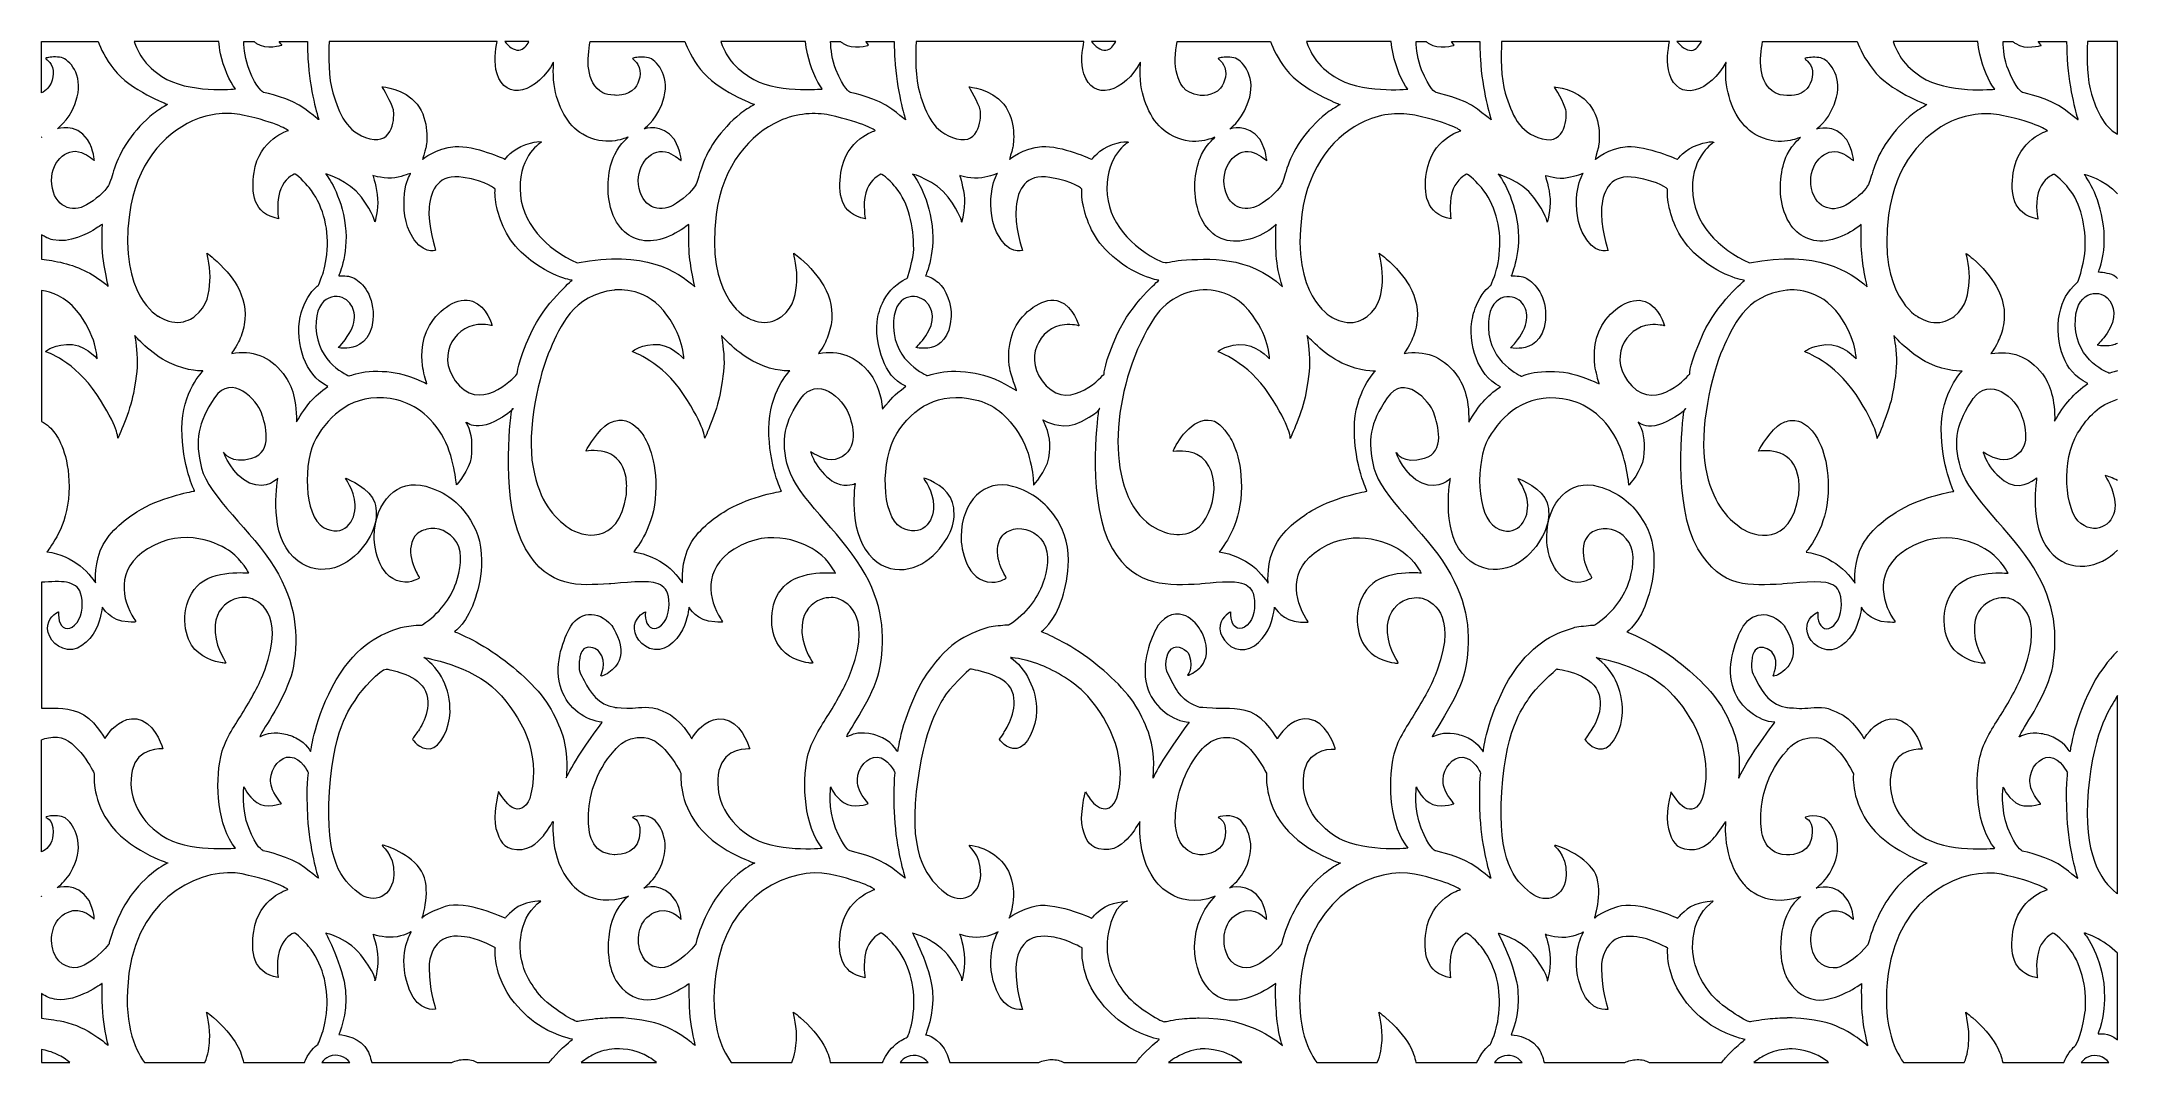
# Model space of a CAD drawing. Header units: millimetres. Extents: x -1200 to 1200, y -590 to 590.
import ezdxf

# ---------------------------------------------------------------- set-up
doc = ezdxf.new("R2010")
doc.units = ezdxf.units.MM
doc.header["$MEASUREMENT"] = 0
doc.layers.add('Layer 1', color=7, linetype='Continuous')

msp = doc.modelspace()

# ---------------------------------------------------------------- linework, layer by layer
at = {"layer": 'Layer 1', "color": 250, "lineweight": 20}
for points, knots in [([(-1139.0063, 452.4103), (-1139.0063, 452.4103), (-1145.8703, 458.5865), (-1153.7018, 461.6383), (-1172.1422, 468.8318), (-1190.8579, 448.4997), (-1188.2596, 424.9785), (-1185.3414, 398.5786), (-1164.6306, 391.5582), (-1147.91, 401.1399), (-1138.18, 406.7172), (-1126.7228, 416.5803), (-1122.7474, 423.4055), (-1117.4989, 432.4172), (-1116.6502, 451.1765), (-1099.5425, 475.6285), (-1091.6438, 486.9201), (-1081.6012, 497.9015), (-1070.7842, 506.5163), (-1065.4017, 510.7948), (-1059.6172, 514.0561), (-1054.2349, 517.3534), (-1054.2349, 517.3534), (-1097.9494, 533.5513), (-1116.5161, 557.859), (-1126.1465, 570.467), (-1131.6419, 581.8934), (-1134.702, 589.9734), (-1134.702, 589.9734), (-1200.05, 589.9734), (-1200.05, 589.9734), (-1200.05, 589.9734), (-1200.05, 530.5429), (-1200.05, 530.5429), (-1197.3384, 531.7872), (-1194.7157, 533.5895), (-1192.585, 536.1919), (-1187.359, 542.5702), (-1183.7781, 554.9368), (-1188.9521, 563.3785), (-1193.4857, 570.7667), (-1197.878, 570.2761), (-1193.2326, 571.2935), (-1189.808, 572.0438), (-1182.9517, 572.657), (-1176.8545, 571.3512), (-1168.2709, 569.5184), (-1152.0045, 551.3799), (-1158.7196, 526.0476), (-1165.4419, 500.7082), (-1178.6264, 492.5912), (-1181.753, 489.0558), (-1181.753, 489.0558), (-1161.0052, 496.4296), (-1146.7859, 476.7975), (-1139.237, 463.7887), (-1139.0063, 452.4103), (-1139.0063, 452.4103)], [0, 0, 0, 0, 0.052631579, 0.052631579, 0.052631579, 0.105263158, 0.105263158, 0.105263158, 0.157894737, 0.157894737, 0.157894737, 0.210526316, 0.210526316, 0.210526316, 0.263157895, 0.263157895, 0.263157895, 0.315789474, 0.315789474, 0.315789474, 0.368421053, 0.368421053, 0.368421053, 0.421052632, 0.421052632, 0.421052632, 0.473684211, 0.473684211, 0.473684211, 0.526315789, 0.526315789, 0.526315789, 0.578947368, 0.578947368, 0.578947368, 0.631578947, 0.631578947, 0.631578947, 0.684210526, 0.684210526, 0.684210526, 0.736842105, 0.736842105, 0.736842105, 0.789473684, 0.789473684, 0.789473684, 0.842105263, 0.842105263, 0.842105263, 0.894736842, 0.894736842, 0.894736842, 0.947368421, 0.947368421, 0.947368421, 1, 1, 1, 1]), ([(-995.2038, 589.9734), (-994.7863, 585.8418), (-994.1088, 580.9592), (-992.9809, 575.8462), (-989.6605, 560.7594), (-982.7519, 543.5731), (-975.8582, 535.2325), (-975.8582, 535.2325), (-1031.447, 529.6335), (-1060.8606, 549.6627), (-1068.9528, 555.1751), (-1078.0128, 562.1952), (-1083.8271, 571.149), (-1088.0086, 577.5798), (-1091.0813, 584.393), (-1093.1209, 589.9734), (-1093.1209, 589.9734), (-995.2038, 589.9734), (-995.2038, 589.9734)], [0, 0, 0, 0, 0.166666667, 0.166666667, 0.166666667, 0.333333333, 0.333333333, 0.333333333, 0.5, 0.5, 0.5, 0.666666667, 0.666666667, 0.666666667, 0.833333333, 0.833333333, 0.833333333, 1, 1, 1, 1]), ([(-922.2126, 585.8606), (-922.2126, 585.8606), (-940.4817, 580.2691), (-951.5816, 587.8667), (-952.585, 588.5535), (-953.5204, 589.2588), (-954.3938, 589.9734), (-954.3938, 589.9734), (-966.2148, 589.9734), (-966.2148, 589.9734), (-965.9564, 580.9157), (-964.5664, 569.0288), (-960.0459, 557.6568), (-950.9785, 534.8644), (-944.1891, 531.5454), (-943.2361, 531.2425), (-942.2832, 530.9466), (-911.7604, 524.6046), (-895.5237, 512.0504), (-879.2945, 499.4889), (-878.982, 498.7745), (-879.6221, 500.2103), (-880.2625, 501.6461), (-890.0074, 533.746), (-892.0173, 569.9442), (-892.4366, 577.504), (-892.6078, 584.1647), (-892.6761, 589.9734), (-892.6761, 589.9734), (-925.2984, 589.9734), (-925.2984, 589.9734), (-922.4391, 586.1443), (-922.2126, 585.8606), (-922.2126, 585.8606)], [0, 0, 0, 0, 0.090909091, 0.090909091, 0.090909091, 0.181818182, 0.181818182, 0.181818182, 0.272727273, 0.272727273, 0.272727273, 0.363636364, 0.363636364, 0.363636364, 0.454545455, 0.454545455, 0.454545455, 0.545454545, 0.545454545, 0.545454545, 0.636363636, 0.636363636, 0.636363636, 0.727272727, 0.727272727, 0.727272727, 0.818181818, 0.818181818, 0.818181818, 0.909090909, 0.909090909, 0.909090909, 1, 1, 1, 1]), ([(-580.9531, 334.2993), (-616.285, 350.223), (-646.5398, 380.2089), (-646.8525, 419.8704), (-647.1652, 459.5389), (-622.0547, 473.6372), (-622.0547, 473.6372), (-622.0547, 473.6372), (-624.1019, 476.3355), (-640.1747, 470.9459), (-656.2401, 465.5561), (-664.1016, 453.9255), (-664.1016, 453.9255), (-664.1016, 453.9255), (-699.6569, 470.0944), (-721.8789, 468.6732), (-744.101, 467.2589), (-759.4593, 453.8029), (-759.4593, 453.8029), (-759.4593, 453.8029), (-757.0099, 462.6846), (-755.789, 466.9776), (-754.5681, 471.2777), (-751.1213, 498.825), (-765.9435, 517.5264), (-780.7656, 536.2281), (-806.308, 537.6494), (-806.308, 537.6494), (-806.308, 537.6494), (-794.7167, 518.1255), (-793.213, 511.1628), (-791.7166, 504.2076), (-792.8259, 470.2533), (-820.5123, 477.6848), (-848.206, 485.1163), (-855.4348, 506.2565), (-863.1622, 530.485), (-868.4397, 547.0316), (-868.1683, 574.3265), (-867.4658, 589.9734), (-867.4658, 589.9734), (-673.3069, 589.9734), (-673.3069, 589.9734), (-675.1212, 580.8043), (-677.5098, 565.1044), (-673.452, 552.6642), (-668.4343, 537.2814), (-657.2153, 530.86), (-643.8746, 534.1862), (-630.5265, 537.5051), (-616.5828, 550.2253), (-608.3789, 565.8244), (-607.0165, 568.4146), (-609.6965, 555.579), (-607.4261, 540.1243), (-603.7781, 515.3549), (-592.0454, 493.1611), (-574.3944, 482.9085), (-548.1969, 467.6991), (-527.2032, 477.8218), (-522.2377, 479.3659), (-519.7363, 480.1451), (-530.7691, 473.3485), (-537.3576, 459.4451), (-544.8319, 443.6944), (-547.8693, 419.4518), (-542.2041, 398.3115), (-534.9008, 371.0313), (-518.3963, 362.9359), (-506.3807, 360.3313), (-488.5286, 356.4568), (-466.3139, 366.9909), (-451.8565, 378.6071), (-452.1171, 338.3541), (-450.0921, 333.4622), (-444.8065, 306.615), (-464.9144, 324.3929), (-502.4425, 349.5157), (-580.9531, 334.2993)], [0, 0, 0, 0, 0.038461538, 0.038461538, 0.038461538, 0.076923077, 0.076923077, 0.076923077, 0.115384615, 0.115384615, 0.115384615, 0.153846154, 0.153846154, 0.153846154, 0.192307692, 0.192307692, 0.192307692, 0.230769231, 0.230769231, 0.230769231, 0.269230769, 0.269230769, 0.269230769, 0.307692308, 0.307692308, 0.307692308, 0.346153846, 0.346153846, 0.346153846, 0.384615385, 0.384615385, 0.384615385, 0.423076923, 0.423076923, 0.423076923, 0.461538462, 0.461538462, 0.461538462, 0.5, 0.5, 0.5, 0.538461538, 0.538461538, 0.538461538, 0.576923077, 0.576923077, 0.576923077, 0.615384615, 0.615384615, 0.615384615, 0.653846154, 0.653846154, 0.653846154, 0.692307692, 0.692307692, 0.692307692, 0.730769231, 0.730769231, 0.730769231, 0.769230769, 0.769230769, 0.769230769, 0.807692308, 0.807692308, 0.807692308, 0.846153846, 0.846153846, 0.846153846, 0.884615385, 0.884615385, 0.884615385, 0.923076923, 0.923076923, 0.923076923, 0.961538462, 0.961538462, 0.961538462, 1, 1, 1, 1]), ([(-636.6472, 589.9734), (-638.9525, 585.3485), (-642.6573, 580.4962), (-648.1777, 579.9659), (-654.056, 579.4052), (-660.2062, 584.868), (-664.5974, 589.9734), (-664.5974, 589.9734), (-636.6472, 589.9734), (-636.6472, 589.9734)], [0, 0, 0, 0, 0.333333333, 0.333333333, 0.333333333, 0.666666667, 0.666666667, 0.666666667, 1, 1, 1, 1]), ([(-460.589, 452.2949), (-460.589, 452.2949), (-467.4455, 458.471), (-475.2773, 461.5229), (-493.7248, 468.7092), (-512.4333, 448.3771), (-509.8425, 424.863), (-506.9241, 398.4558), (-486.2059, 391.4427), (-469.4929, 401.0172), (-459.7627, 406.5945), (-448.3054, 416.4574), (-444.3226, 423.2831), (-439.0741, 432.2946), (-438.2331, 451.054), (-421.1253, 475.5131), (-413.2266, 486.8047), (-403.1839, 497.7787), (-392.3669, 506.3937), (-386.9846, 510.6794), (-381.2001, 513.9334), (-375.8102, 517.2308), (-375.8102, 517.2308), (-419.5248, 533.4357), (-438.099, 557.7361), (-447.7784, 570.4086), (-453.2801, 581.8866), (-456.3308, 589.9734), (-456.3308, 589.9734), (-565.726, 589.9734), (-565.726, 589.9734), (-569.3618, 570.8799), (-571.5356, 542.2571), (-551.1524, 530.8023), (-547.8321, 528.9336), (-543.3729, 528.1834), (-537.6627, 527.8514), (-537.6627, 527.8514), (-522.3195, 526.1125), (-514.1603, 536.0693), (-508.9415, 542.4475), (-505.3533, 554.8142), (-510.5347, 563.2559), (-515.0685, 570.6442), (-519.4533, 570.1535), (-514.8155, 571.1707), (-511.3835, 571.9212), (-504.5343, 572.5344), (-498.4299, 571.2357), (-489.8462, 569.396), (-473.5874, 551.2643), (-480.3023, 525.9249), (-487.0174, 500.5854), (-500.209, 492.4685), (-503.3359, 488.9331), (-503.3359, 488.9331), (-482.5877, 496.3069), (-468.3611, 476.6747), (-460.8123, 463.6731), (-460.589, 452.2949), (-460.589, 452.2949)], [0, 0, 0, 0, 0.05, 0.05, 0.05, 0.1, 0.1, 0.1, 0.15, 0.15, 0.15, 0.2, 0.2, 0.2, 0.25, 0.25, 0.25, 0.3, 0.3, 0.3, 0.35, 0.35, 0.35, 0.4, 0.4, 0.4, 0.45, 0.45, 0.45, 0.5, 0.5, 0.5, 0.55, 0.55, 0.55, 0.6, 0.6, 0.6, 0.65, 0.65, 0.65, 0.7, 0.7, 0.7, 0.75, 0.75, 0.75, 0.8, 0.8, 0.8, 0.85, 0.85, 0.85, 0.9, 0.9, 0.9, 0.95, 0.95, 0.95, 1, 1, 1, 1]), ([(-316.7935, 589.9734), (-316.3778, 585.8153), (-315.6997, 580.8861), (-314.5635, 575.7234), (-311.2357, 560.6367), (-304.3347, 543.4577), (-297.441, 535.1098), (-297.441, 535.1098), (-353.0297, 529.5109), (-382.4433, 549.5399), (-390.5355, 555.0522), (-399.5881, 562.0725), (-405.4097, 571.0337), (-409.6174, 577.5099), (-412.7023, 584.3729), (-414.7413, 589.9734), (-414.7413, 589.9734), (-316.7935, 589.9734), (-316.7935, 589.9734)], [0, 0, 0, 0, 0.166666667, 0.166666667, 0.166666667, 0.333333333, 0.333333333, 0.333333333, 0.5, 0.5, 0.5, 0.666666667, 0.666666667, 0.666666667, 0.833333333, 0.833333333, 0.833333333, 1, 1, 1, 1]), ([(-243.7954, 585.738), (-243.7954, 585.738), (-262.0568, 580.1463), (-273.1568, 587.7438), (-274.2177, 588.4699), (-275.2032, 589.2167), (-276.1192, 589.9734), (-276.1192, 589.9734), (-287.8, 589.9734), (-287.8, 589.9734), (-287.5498, 580.9006), (-286.1658, 568.9576), (-281.6213, 557.5342), (-272.5612, 534.7418), (-265.7644, 531.4229), (-264.8115, 531.1271), (-263.866, 530.8312), (-233.3358, 524.4892), (-217.1066, 511.9277), (-200.8774, 499.3661), (-200.5648, 498.6591), (-201.205, 500.0877), (-201.845, 501.5234), (-211.5826, 533.6234), (-213.6002, 569.8215), (-214.0223, 577.4347), (-214.1928, 584.1359), (-214.2601, 589.9734), (-214.2601, 589.9734), (-246.9712, 589.9734), (-246.9712, 589.9734), (-244.0268, 586.0335), (-243.7954, 585.738), (-243.7954, 585.738)], [0, 0, 0, 0, 0.090909091, 0.090909091, 0.090909091, 0.181818182, 0.181818182, 0.181818182, 0.272727273, 0.272727273, 0.272727273, 0.363636364, 0.363636364, 0.363636364, 0.454545455, 0.454545455, 0.454545455, 0.545454545, 0.545454545, 0.545454545, 0.636363636, 0.636363636, 0.636363636, 0.727272727, 0.727272727, 0.727272727, 0.818181818, 0.818181818, 0.818181818, 0.909090909, 0.909090909, 0.909090909, 1, 1, 1, 1]), ([(227.1786, 378.802), (226.315, 353.4552), (226.2704, 332.5821), (234.5041, 306.4922), (195.7476, 343.0583), (148.1098, 339.2126), (117.7879, 337.0987), (106.8145, 336.3338), (100.241, 332.7984), (94.1737, 335.7133), (60.2786, 351.9834), (31.8701, 381.3272), (31.5648, 419.7548), (31.2521, 459.4163), (56.3701, 473.5144), (56.3701, 473.5144), (56.3701, 473.5144), (54.3154, 476.2129), (38.25, 470.8231), (22.1772, 465.4336), (14.3157, 453.8029), (14.3157, 453.8029), (14.3157, 453.8029), (-21.2396, 469.9719), (-43.4616, 468.5506), (-65.6836, 467.1363), (-81.042, 453.6802), (-81.042, 453.6802), (-81.042, 453.6802), (-78.5852, 462.5619), (-77.3718, 466.8548), (-76.1509, 471.1551), (-72.6966, 498.7023), (-87.5187, 517.4039), (-102.3484, 536.1054), (-127.8907, 537.534), (-127.8907, 537.534), (-127.8907, 537.534), (-116.2921, 518.0027), (-114.7957, 511.0473), (-113.2918, 504.0847), (-114.4084, 470.1305), (-142.095, 477.562), (-169.7815, 485.0009), (-177.0175, 506.1339), (-184.7449, 530.3622), (-190.0362, 546.9518), (-189.7496, 574.3468), (-189.043, 589.9734), (-189.043, 589.9734), (5.1345, 589.9734), (5.1345, 589.9734), (3.3173, 580.8222), (0.8894, 565.0383), (4.9652, 552.5487), (9.9829, 537.166), (21.2018, 530.7374), (34.5502, 534.0636), (47.8907, 537.3826), (61.8345, 550.1027), (70.0383, 565.7018), (71.4007, 568.2919), (68.7207, 555.4636), (70.9988, 540.0015), (74.6393, 515.2321), (86.3717, 493.0385), (104.0304, 482.7859), (130.2204, 467.5765), (151.2141, 477.6993), (156.1872, 479.2505), (158.6811, 480.0226), (147.6482, 473.2259), (141.0597, 459.3223), (133.5927, 443.572), (130.5553, 419.3291), (136.2133, 398.1889), (143.2781, 371.8177), (158.9119, 362.705), (170.8083, 360.0498), (188.6529, 356.0816), (214.1059, 365.2663), (227.1786, 378.802)], [0, 0, 0, 0, 0.037037037, 0.037037037, 0.037037037, 0.074074074, 0.074074074, 0.074074074, 0.111111111, 0.111111111, 0.111111111, 0.148148148, 0.148148148, 0.148148148, 0.185185185, 0.185185185, 0.185185185, 0.222222222, 0.222222222, 0.222222222, 0.259259259, 0.259259259, 0.259259259, 0.296296296, 0.296296296, 0.296296296, 0.333333333, 0.333333333, 0.333333333, 0.37037037, 0.37037037, 0.37037037, 0.407407407, 0.407407407, 0.407407407, 0.444444444, 0.444444444, 0.444444444, 0.481481481, 0.481481481, 0.481481481, 0.518518519, 0.518518519, 0.518518519, 0.555555556, 0.555555556, 0.555555556, 0.592592593, 0.592592593, 0.592592593, 0.62962963, 0.62962963, 0.62962963, 0.666666667, 0.666666667, 0.666666667, 0.703703704, 0.703703704, 0.703703704, 0.740740741, 0.740740741, 0.740740741, 0.777777778, 0.777777778, 0.777777778, 0.814814815, 0.814814815, 0.814814815, 0.851851852, 0.851851852, 0.851851852, 0.888888889, 0.888888889, 0.888888889, 0.925925926, 0.925925926, 0.925925926, 0.962962963, 0.962962963, 0.962962963, 1, 1, 1, 1]), ([(41.8297, 589.9734), (39.5289, 585.3113), (35.8075, 580.3782), (30.2397, 579.8434), (24.3143, 579.2781), (18.1122, 584.8334), (13.7143, 589.9734), (13.7143, 589.9734), (41.8297, 589.9734), (41.8297, 589.9734)], [0, 0, 0, 0, 0.333333333, 0.333333333, 0.333333333, 0.666666667, 0.666666667, 0.666666667, 1, 1, 1, 1]), ([(216.4064, 452.2011), (216.4064, 452.2011), (209.5498, 458.3773), (201.7182, 461.4292), (183.2704, 468.6155), (164.5622, 448.2905), (167.1605, 424.7693), (170.0714, 398.3693), (190.7895, 391.349), (207.5102, 400.9307), (217.2327, 406.5079), (228.6974, 416.371), (232.6727, 423.1963), (237.9212, 432.2008), (238.7623, 450.9674), (255.8699, 475.4193), (263.7687, 486.7109), (273.8114, 497.6924), (284.6284, 506.3071), (290.0108, 510.5856), (295.8028, 513.8469), (301.1851, 517.1442), (301.1851, 517.1442), (257.4705, 533.3421), (238.9039, 557.6498), (229.1858, 570.3674), (223.6777, 581.882), (220.6328, 589.9734), (220.6328, 589.9734), (112.9509, 589.9734), (112.9509, 589.9734), (110.2159, 577.4254), (109.3297, 562.7026), (112.6736, 551.8343), (115.7779, 541.7692), (119.5894, 530.5353), (139.3326, 527.7646), (139.3326, 527.7646), (154.6759, 526.026), (162.8351, 535.9827), (168.0612, 542.361), (171.6421, 554.7275), (166.4606, 563.1692), (161.9342, 570.5576), (157.542, 570.0669), (162.1874, 571.0841), (165.6118, 571.8346), (172.461, 572.4478), (178.5655, 571.142), (187.1491, 569.3093), (203.4155, 551.1706), (196.6931, 525.8383), (189.9779, 500.4991), (176.7863, 492.382), (173.6669, 488.8466), (173.6669, 488.8466), (194.4076, 496.2205), (208.6342, 476.5882), (216.1829, 463.5794), (216.4064, 452.2011), (216.4064, 452.2011)], [0, 0, 0, 0, 0.05, 0.05, 0.05, 0.1, 0.1, 0.1, 0.15, 0.15, 0.15, 0.2, 0.2, 0.2, 0.25, 0.25, 0.25, 0.3, 0.3, 0.3, 0.35, 0.35, 0.35, 0.4, 0.4, 0.4, 0.45, 0.45, 0.45, 0.5, 0.5, 0.5, 0.55, 0.55, 0.55, 0.6, 0.6, 0.6, 0.65, 0.65, 0.65, 0.7, 0.7, 0.7, 0.75, 0.75, 0.75, 0.8, 0.8, 0.8, 0.85, 0.85, 0.85, 0.9, 0.9, 0.9, 0.95, 0.95, 0.95, 1, 1, 1, 1]), ([(360.1929, 589.9734), (360.6078, 585.7981), (361.2876, 580.8361), (362.4318, 575.6368), (365.7596, 560.5502), (372.668, 543.3638), (379.5617, 535.023), (379.5617, 535.023), (323.9657, 529.4243), (294.552, 549.4534), (286.4598, 554.9656), (277.4072, 561.9859), (271.5856, 570.9398), (267.3553, 577.4509), (264.2594, 584.3548), (262.2215, 589.9734), (262.2215, 589.9734), (360.1929, 589.9734), (360.1929, 589.9734)], [0, 0, 0, 0, 0.166666667, 0.166666667, 0.166666667, 0.333333333, 0.333333333, 0.333333333, 0.5, 0.5, 0.5, 0.666666667, 0.666666667, 0.666666667, 0.833333333, 0.833333333, 0.833333333, 1, 1, 1, 1]), ([(433.2073, 585.6514), (433.2073, 585.6514), (414.9385, 580.0597), (403.8385, 587.6571), (402.7372, 588.4109), (401.7178, 589.1871), (400.7726, 589.9734), (400.7726, 589.9734), (389.1969, 589.9734), (389.1969, 589.9734), (389.4387, 580.89), (390.8149, 568.9076), (395.374, 557.4476), (404.4416, 534.6552), (411.2309, 531.3362), (412.1838, 531.0333), (413.1369, 530.7374), (443.6597, 524.3952), (459.8888, 511.841), (476.1254, 499.2796), (476.4382, 498.5653), (475.7979, 500.001), (475.1576, 501.4369), (465.4127, 533.5368), (463.4026, 569.735), (462.9741, 577.3857), (462.8022, 584.1156), (462.7348, 589.9734), (462.7348, 589.9734), (429.9606, 589.9734), (429.9606, 589.9734), (432.973, 585.9453), (433.2073, 585.6514), (433.2073, 585.6514)], [0, 0, 0, 0, 0.090909091, 0.090909091, 0.090909091, 0.181818182, 0.181818182, 0.181818182, 0.272727273, 0.272727273, 0.272727273, 0.363636364, 0.363636364, 0.363636364, 0.454545455, 0.454545455, 0.454545455, 0.545454545, 0.545454545, 0.545454545, 0.636363636, 0.636363636, 0.636363636, 0.727272727, 0.727272727, 0.727272727, 0.818181818, 0.818181818, 0.818181818, 0.909090909, 0.909090909, 0.909090909, 1, 1, 1, 1]), ([(774.4671, 334.09), (739.1351, 350.0138), (708.8802, 379.9997), (708.5601, 419.6611), (708.2475, 459.3296), (733.3655, 473.4279), (733.3655, 473.4279), (733.3655, 473.4279), (731.3109, 476.1263), (715.2454, 470.7368), (699.1801, 465.3469), (691.311, 453.7162), (691.311, 453.7162), (691.311, 453.7162), (655.7558, 469.8852), (633.541, 468.464), (611.319, 467.0497), (595.9609, 453.5863), (595.9609, 453.5863), (595.9609, 453.5863), (598.4101, 462.4754), (599.631, 466.7685), (600.8446, 471.0685), (604.2987, 498.6158), (589.4767, 517.3173), (574.6546, 536.0188), (549.1046, 537.4402), (549.1046, 537.4402), (549.1046, 537.4402), (560.7034, 517.9161), (562.2071, 510.9536), (563.7034, 503.9984), (562.5943, 470.0439), (534.9004, 477.4757), (507.2141, 484.907), (499.9779, 506.0473), (492.2504, 530.2757), (486.9493, 546.8911), (487.2503, 574.3599), (487.9619, 589.9734), (487.9619, 589.9734), (682.1506, 589.9734), (682.1506, 589.9734), (680.3355, 580.8354), (677.8779, 564.9902), (681.9607, 552.4547), (686.9783, 537.0722), (698.1973, 530.6508), (711.5455, 533.9696), (724.8937, 537.2958), (738.8372, 550.0161), (747.0411, 565.6152), (748.4036, 568.2053), (745.7235, 555.3696), (747.994, 539.9149), (751.6419, 515.1455), (763.367, 492.9519), (781.0257, 482.6993), (807.2157, 467.4899), (828.2095, 477.6125), (833.1825, 479.1566), (835.6765, 479.9359), (824.6509, 473.1393), (818.0552, 459.2358), (810.5882, 443.4852), (807.5506, 419.2425), (813.2161, 398.1023), (820.5192, 370.822), (837.0164, 362.7267), (849.0394, 360.122), (866.8842, 356.2476), (889.0988, 366.7816), (903.5634, 378.398), (903.2955, 338.1448), (905.3279, 333.253), (910.6061, 306.4057), (890.5057, 324.1837), (852.97, 349.2994), (774.4671, 334.09)], [0, 0, 0, 0, 0.038461538, 0.038461538, 0.038461538, 0.076923077, 0.076923077, 0.076923077, 0.115384615, 0.115384615, 0.115384615, 0.153846154, 0.153846154, 0.153846154, 0.192307692, 0.192307692, 0.192307692, 0.230769231, 0.230769231, 0.230769231, 0.269230769, 0.269230769, 0.269230769, 0.307692308, 0.307692308, 0.307692308, 0.346153846, 0.346153846, 0.346153846, 0.384615385, 0.384615385, 0.384615385, 0.423076923, 0.423076923, 0.423076923, 0.461538462, 0.461538462, 0.461538462, 0.5, 0.5, 0.5, 0.538461538, 0.538461538, 0.538461538, 0.576923077, 0.576923077, 0.576923077, 0.615384615, 0.615384615, 0.615384615, 0.653846154, 0.653846154, 0.653846154, 0.692307692, 0.692307692, 0.692307692, 0.730769231, 0.730769231, 0.730769231, 0.769230769, 0.769230769, 0.769230769, 0.807692308, 0.807692308, 0.807692308, 0.846153846, 0.846153846, 0.846153846, 0.884615385, 0.884615385, 0.884615385, 0.923076923, 0.923076923, 0.923076923, 0.961538462, 0.961538462, 0.961538462, 1, 1, 1, 1]), ([(718.8732, 589.9734), (716.574, 585.2868), (712.8388, 580.295), (707.235, 579.7567), (701.2763, 579.1884), (695.0383, 584.8094), (690.6361, 589.9734), (690.6361, 589.9734), (718.8732, 589.9734), (718.8732, 589.9734)], [0, 0, 0, 0, 0.333333333, 0.333333333, 0.333333333, 0.666666667, 0.666666667, 0.666666667, 1, 1, 1, 1]), ([(894.831, 452.0856), (894.831, 452.0856), (887.9672, 458.2545), (880.1353, 461.3137), (861.6951, 468.5001), (842.9795, 448.1679), (845.5777, 424.6538), (848.496, 398.2466), (869.2069, 391.2334), (885.9273, 400.808), (895.6574, 406.3852), (907.1146, 416.2483), (911.09, 423.0738), (916.3383, 432.0855), (917.1871, 450.8448), (934.2947, 475.3039), (942.1935, 486.5955), (952.2362, 497.5695), (963.0533, 506.1844), (968.4356, 510.4702), (974.22, 513.7242), (979.6025, 517.0216), (979.6025, 517.0216), (935.8879, 533.2265), (917.321, 557.527), (907.5578, 570.3091), (902.0449, 581.8761), (899.0105, 589.9734), (899.0105, 589.9734), (789.7329, 589.9734), (789.7329, 589.9734), (786.0715, 570.8803), (783.8028, 542.0896), (804.2603, 530.5931), (807.5881, 528.7243), (812.0473, 527.9741), (817.7497, 527.6421), (817.7497, 527.6421), (833.1006, 525.9032), (841.2523, 535.8601), (846.4784, 542.2382), (850.0592, 554.6049), (844.8853, 563.0466), (840.3516, 570.435), (835.9593, 569.9442), (840.6047, 570.9615), (844.0366, 571.712), (850.8857, 572.3253), (856.9828, 571.0264), (865.5665, 569.1867), (881.8328, 551.0479), (875.1179, 525.7157), (868.3953, 500.3763), (855.2109, 492.2593), (852.0842, 488.7238), (852.0842, 488.7238), (872.8323, 496.0976), (887.0514, 476.4655), (894.6002, 463.4639), (894.831, 452.0856), (894.831, 452.0856)], [0, 0, 0, 0, 0.05, 0.05, 0.05, 0.1, 0.1, 0.1, 0.15, 0.15, 0.15, 0.2, 0.2, 0.2, 0.25, 0.25, 0.25, 0.3, 0.3, 0.3, 0.35, 0.35, 0.35, 0.4, 0.4, 0.4, 0.45, 0.45, 0.45, 0.5, 0.5, 0.5, 0.55, 0.55, 0.55, 0.6, 0.6, 0.6, 0.65, 0.65, 0.65, 0.7, 0.7, 0.7, 0.75, 0.75, 0.75, 0.8, 0.8, 0.8, 0.85, 0.85, 0.85, 0.9, 0.9, 0.9, 0.95, 0.95, 0.95, 1, 1, 1, 1]), ([(1038.6005, 589.9734), (1039.0149, 585.7719), (1039.6984, 580.7637), (1040.8564, 575.5142), (1044.1767, 560.4274), (1051.0854, 543.2484), (1057.9789, 534.9005), (1057.9789, 534.9005), (1002.3905, 529.3017), (972.9768, 549.3307), (964.8846, 554.8431), (955.8246, 561.8633), (950.0102, 570.8245), (945.7467, 577.3814), (942.6352, 584.3352), (940.5969, 589.9734), (940.5969, 589.9734), (1038.6005, 589.9734), (1038.6005, 589.9734)], [0, 0, 0, 0, 0.166666667, 0.166666667, 0.166666667, 0.333333333, 0.333333333, 0.333333333, 0.5, 0.5, 0.5, 0.666666667, 0.666666667, 0.666666667, 0.833333333, 0.833333333, 0.833333333, 1, 1, 1, 1]), ([(1111.6247, 585.5288), (1111.6247, 585.5288), (1093.3556, 579.9371), (1082.2634, 587.5347), (1081.105, 588.3276), (1080.0368, 589.1452), (1079.0507, 589.9734), (1079.0507, 589.9734), (1067.6139, 589.9734), (1067.6139, 589.9734), (1067.8475, 580.8753), (1069.2153, 568.837), (1073.7913, 557.325), (1082.8587, 534.5326), (1089.6483, 531.2137), (1090.6012, 530.9178), (1091.5542, 530.622), (1122.0844, 524.28), (1138.3136, 511.7184), (1154.5427, 499.1569), (1154.8554, 498.4499), (1154.2151, 499.8784), (1153.5749, 501.3142), (1143.8373, 533.4143), (1141.8199, 569.6123), (1141.3927, 577.3164), (1141.2232, 584.0869), (1141.1576, 589.9734), (1141.1576, 589.9734), (1108.2925, 589.9734), (1108.2925, 589.9734), (1111.385, 585.8347), (1111.6247, 585.5288), (1111.6247, 585.5288)], [0, 0, 0, 0, 0.090909091, 0.090909091, 0.090909091, 0.181818182, 0.181818182, 0.181818182, 0.272727273, 0.272727273, 0.272727273, 0.363636364, 0.363636364, 0.363636364, 0.454545455, 0.454545455, 0.454545455, 0.545454545, 0.545454545, 0.545454545, 0.636363636, 0.636363636, 0.636363636, 0.727272727, 0.727272727, 0.727272727, 0.818181818, 0.818181818, 0.818181818, 0.909090909, 0.909090909, 0.909090909, 1, 1, 1, 1]), ([(1199.95, 482.8846), (1182.8433, 492.4475), (1175.6682, 511.106), (1169.9529, 529.0275), (1165.0442, 544.4147), (1164.2322, 570.2957), (1165.261, 589.9734), (1165.261, 589.9734), (1199.95, 589.9734), (1199.95, 589.9734), (1199.95, 589.9734), (1199.95, 482.8846), (1199.95, 482.8846)], [0, 0, 0, 0, 0.25, 0.25, 0.25, 0.5, 0.5, 0.5, 0.75, 0.75, 0.75, 1, 1, 1, 1]), ([(-908.1052, 436.7031), (-905.9015, 437.742), (-894.6231, 425.9886), (-890.7891, 421.3278), (-875.7286, 403.0664), (-867.8002, 375.8942), (-869.7358, 349.3138), (-870.8525, 333.9817), (-873.6814, 324.6455), (-875.8255, 318.6857), (-878.1408, 312.2356), (-879.9423, 308.361), (-879.9423, 308.361), (-879.9423, 308.361), (-889.0097, 301.687), (-894.5561, 289.7172), (-900.1097, 277.7402), (-900.8466, 271.9824), (-900.8466, 271.9824), (-904.5988, 258.3315), (-902.0899, 237.3285), (-897.0425, 224.5504), (-891.4443, 210.38), (-883.9923, 198.8792), (-868.9169, 191.1301), (-885.5406, 179.5931), (-893.4988, 170.2496), (-905.2763, 150.3216), (-905.2464, 179.9468), (-911.9467, 194.9253), (-920.5673, 206.1088), (-936.6105, 226.9242), (-956.8746, 233.5982), (-979.9527, 229.5794), (-981.3598, 229.3341), (-976.357, 233.8363), (-972.27, 242.7901), (-969.6197, 248.584), (-967.1183, 254.7168), (-965.6965, 262.8337), (-962.8823, 278.9089), (-966.2772, 293.9885), (-974.0343, 307.6612), (-979.3871, 317.0912), (-990.4272, 330.4609), (-1000.7604, 338.9602), (-1003.6489, 341.3339), (-1006.3513, 343.9531), (-1008.875, 345.4106), (-1008.875, 345.4106), (-1004.1626, 325.5185), (-1005.2718, 312.8488), (-1006.381, 300.1862), (-1007.5424, 284.2337), (-1022.774, 272.4442), (-1025.9082, 270.2364), (-1033.3304, 265.395), (-1042.4278, 265.395), (-1052.2546, 265.395), (-1060.6447, 269.6953), (-1064.9847, 272.4154), (-1064.9847, 272.4154), (-1110.8062, 296.4994), (-1098.4929, 390.1513), (-1090.8845, 447.9514), (-1058.9621, 483.0239), (-1025.6179, 498.1612), (-1004.9368, 507.5553), (-983.489, 508.3272), (-967.6319, 504.9795), (-926.188, 496.2349), (-914.6938, 487.1222), (-914.6938, 487.1222), (-914.6938, 487.1222), (-948.6558, 477.5911), (-954.321, 438.6366), (-957.7158, 415.2453), (-955.5496, 390.6131), (-926.0169, 385.1801), (-926.0169, 385.1801), (-928.682, 400.6348), (-924.8778, 415.3465), (-921.617, 427.98), (-912.9516, 434.4086), (-908.1052, 436.7031)], [0, 0, 0, 0, 0.035714286, 0.035714286, 0.035714286, 0.071428571, 0.071428571, 0.071428571, 0.107142857, 0.107142857, 0.107142857, 0.142857143, 0.142857143, 0.142857143, 0.178571429, 0.178571429, 0.178571429, 0.214285714, 0.214285714, 0.214285714, 0.25, 0.25, 0.25, 0.285714286, 0.285714286, 0.285714286, 0.321428571, 0.321428571, 0.321428571, 0.357142857, 0.357142857, 0.357142857, 0.392857143, 0.392857143, 0.392857143, 0.428571429, 0.428571429, 0.428571429, 0.464285714, 0.464285714, 0.464285714, 0.5, 0.5, 0.5, 0.535714286, 0.535714286, 0.535714286, 0.571428571, 0.571428571, 0.571428571, 0.607142857, 0.607142857, 0.607142857, 0.642857143, 0.642857143, 0.642857143, 0.678571429, 0.678571429, 0.678571429, 0.714285714, 0.714285714, 0.714285714, 0.75, 0.75, 0.75, 0.785714286, 0.785714286, 0.785714286, 0.821428571, 0.821428571, 0.821428571, 0.857142857, 0.857142857, 0.857142857, 0.892857143, 0.892857143, 0.892857143, 0.928571429, 0.928571429, 0.928571429, 0.964285714, 0.964285714, 0.964285714, 1, 1, 1, 1]), ([(-229.6804, 436.5804), (-227.4769, 437.6194), (-216.2057, 425.8659), (-212.3644, 421.2123), (-197.3115, 402.9435), (-191.8249, 376.6447), (-191.7205, 349.9489), (-191.6833, 340.5619), (-199.4628, 314.0248), (-199.113, 316.55), (-199.113, 316.55), (-213.7862, 309.5226), (-221.417, 298.6928), (-229.0402, 287.8628), (-231.0131, 280.5469), (-233.0677, 272.0041), (-236.6784, 256.9679), (-232.5839, 235.1711), (-227.5438, 222.4003), (-221.9456, 208.2226), (-215.9154, 199.2109), (-200.8327, 191.4621), (-216.4738, 179.8457), (-215.9676, 178.4747), (-227.6779, 165.1125), (-229.2934, 180.6251), (-233.5292, 194.8027), (-242.1427, 205.9859), (-258.1931, 226.8015), (-278.4573, 233.4755), (-301.5356, 229.4567), (-302.9426, 229.2185), (-297.9399, 233.7208), (-293.8451, 242.6675), (-291.2025, 248.4684), (-288.6936, 254.5942), (-287.2716, 262.7111), (-284.4576, 278.7862), (-287.8523, 293.8659), (-295.6172, 307.5456), (-300.9623, 316.9685), (-312.0101, 330.3382), (-322.3358, 338.8376), (-325.2317, 341.2186), (-327.9342, 343.8375), (-330.4503, 345.2878), (-330.4503, 345.2878), (-325.7454, 325.3958), (-326.8545, 312.7334), (-327.9638, 300.0709), (-329.1251, 284.1111), (-344.3567, 272.3214), (-347.4909, 270.1209), (-354.9058, 265.2724), (-364.003, 265.2724), (-373.8374, 265.2724), (-382.2274, 269.5726), (-386.5676, 272.2927), (-386.5676, 272.2927), (-432.389, 296.3838), (-420.0682, 390.0359), (-412.4672, 447.8359), (-380.5373, 482.9013), (-347.1932, 498.0458), (-326.5121, 507.4327), (-305.0717, 508.2118), (-289.2074, 504.864), (-247.7709, 496.1122), (-236.2763, 486.9996), (-236.2763, 486.9996), (-236.2763, 486.9996), (-270.2385, 477.4683), (-275.8965, 438.514), (-279.2986, 415.1228), (-277.1247, 390.4903), (-247.592, 385.0575), (-247.592, 385.0575), (-250.9422, 400.5194), (-247.1454, 415.2309), (-243.8773, 427.8645), (-234.5343, 434.2861), (-229.6804, 436.5804)], [0, 0, 0, 0, 0.037037037, 0.037037037, 0.037037037, 0.074074074, 0.074074074, 0.074074074, 0.111111111, 0.111111111, 0.111111111, 0.148148148, 0.148148148, 0.148148148, 0.185185185, 0.185185185, 0.185185185, 0.222222222, 0.222222222, 0.222222222, 0.259259259, 0.259259259, 0.259259259, 0.296296296, 0.296296296, 0.296296296, 0.333333333, 0.333333333, 0.333333333, 0.37037037, 0.37037037, 0.37037037, 0.407407407, 0.407407407, 0.407407407, 0.444444444, 0.444444444, 0.444444444, 0.481481481, 0.481481481, 0.481481481, 0.518518519, 0.518518519, 0.518518519, 0.555555556, 0.555555556, 0.555555556, 0.592592593, 0.592592593, 0.592592593, 0.62962963, 0.62962963, 0.62962963, 0.666666667, 0.666666667, 0.666666667, 0.703703704, 0.703703704, 0.703703704, 0.740740741, 0.740740741, 0.740740741, 0.777777778, 0.777777778, 0.777777778, 0.814814815, 0.814814815, 0.814814815, 0.851851852, 0.851851852, 0.851851852, 0.888888889, 0.888888889, 0.888888889, 0.925925926, 0.925925926, 0.925925926, 0.962962963, 0.962962963, 0.962962963, 1, 1, 1, 1]), ([(447.315, 436.4866), (449.5184, 437.5328), (460.7897, 425.7795), (464.631, 421.1186), (479.6913, 402.8571), (487.6124, 375.685), (485.6842, 349.1046), (484.5677, 333.7725), (481.7386, 324.4362), (479.5947, 318.4764), (477.2793, 312.0263), (475.4777, 308.1517), (475.4777, 308.1517), (475.4777, 308.1517), (466.4103, 301.4779), (460.8641, 289.5007), (455.3104, 277.5309), (454.5733, 271.7732), (454.5733, 271.7732), (450.8214, 258.1223), (453.3301, 237.119), (458.3702, 224.3412), (463.9684, 210.1634), (471.4205, 198.6699), (486.5032, 190.9208), (469.8719, 179.3839), (461.9211, 170.0403), (450.1439, 150.1123), (450.1735, 179.7375), (443.4735, 194.716), (434.8526, 205.8995), (418.8096, 226.715), (398.5454, 233.389), (375.4598, 229.3702), (374.0602, 229.1248), (379.063, 233.627), (383.1501, 242.5809), (385.7928, 248.3748), (388.3017, 254.5075), (389.7237, 262.6245), (392.5377, 278.6997), (389.143, 293.7793), (381.3781, 307.4519), (376.0331, 316.8748), (364.9852, 330.2517), (354.6596, 338.751), (351.7636, 341.1247), (349.0613, 343.7439), (346.545, 345.2013), (346.545, 345.2013), (351.2501, 325.302), (350.1408, 312.6395), (349.0315, 299.977), (347.8776, 284.0245), (332.6386, 272.2351), (329.5118, 270.0272), (322.0895, 265.1858), (312.9923, 265.1858), (303.1655, 265.1858), (294.7753, 269.486), (290.4278, 272.2062), (290.4278, 272.2062), (244.6065, 296.2901), (256.9271, 389.942), (264.528, 447.7422), (296.458, 482.8147), (329.8021, 497.9521), (350.4833, 507.346), (371.9236, 508.1181), (387.7879, 504.7703), (429.2244, 496.0257), (440.719, 486.9129), (440.719, 486.9129), (440.719, 486.9129), (406.7567, 477.3819), (401.0988, 438.4274), (397.7042, 415.0362), (399.8706, 390.4037), (429.4033, 384.9709), (429.4033, 384.9709), (426.738, 400.4256), (430.5348, 415.1372), (433.8029, 427.7709), (442.461, 434.1994), (447.315, 436.4866)], [0, 0, 0, 0, 0.035714286, 0.035714286, 0.035714286, 0.071428571, 0.071428571, 0.071428571, 0.107142857, 0.107142857, 0.107142857, 0.142857143, 0.142857143, 0.142857143, 0.178571429, 0.178571429, 0.178571429, 0.214285714, 0.214285714, 0.214285714, 0.25, 0.25, 0.25, 0.285714286, 0.285714286, 0.285714286, 0.321428571, 0.321428571, 0.321428571, 0.357142857, 0.357142857, 0.357142857, 0.392857143, 0.392857143, 0.392857143, 0.428571429, 0.428571429, 0.428571429, 0.464285714, 0.464285714, 0.464285714, 0.5, 0.5, 0.5, 0.535714286, 0.535714286, 0.535714286, 0.571428571, 0.571428571, 0.571428571, 0.607142857, 0.607142857, 0.607142857, 0.642857143, 0.642857143, 0.642857143, 0.678571429, 0.678571429, 0.678571429, 0.714285714, 0.714285714, 0.714285714, 0.75, 0.75, 0.75, 0.785714286, 0.785714286, 0.785714286, 0.821428571, 0.821428571, 0.821428571, 0.857142857, 0.857142857, 0.857142857, 0.892857143, 0.892857143, 0.892857143, 0.928571429, 0.928571429, 0.928571429, 0.964285714, 0.964285714, 0.964285714, 1, 1, 1, 1]), ([(1125.7321, 436.3712), (1127.9358, 437.4101), (1139.2142, 425.6566), (1143.0483, 421.003), (1158.1087, 402.7344), (1163.5953, 376.2477), (1162.5084, 349.3715), (1162.1287, 339.9919), (1155.8306, 313.9816), (1154.2225, 312.3942), (1140.3981, 298.6928), (1137.1968, 292.6537), (1132.9163, 274.8252), (1129.3055, 259.789), (1132.1196, 238.9446), (1137.1597, 226.1738), (1142.7579, 211.9962), (1150.4706, 202.5444), (1165.5458, 194.7881), (1149.9122, 183.1791), (1138.2689, 171.2598), (1127.3029, 151.0575), (1128.0102, 175.0765), (1121.8908, 194.5933), (1113.27, 205.7768), (1097.227, 226.5923), (1076.9627, 233.2663), (1053.8845, 229.2474), (1052.4775, 229.0094), (1057.4802, 233.5116), (1061.5673, 242.4583), (1064.2175, 248.2592), (1066.719, 254.3849), (1068.1408, 262.5018), (1070.9549, 278.577), (1067.5601, 293.6565), (1059.803, 307.3293), (1054.4503, 316.7592), (1043.4101, 330.1289), (1033.0769, 338.6282), (1030.1885, 341.0094), (1027.486, 343.6283), (1024.9623, 345.0786), (1024.9623, 345.0786), (1029.6748, 325.1865), (1028.5655, 312.5241), (1027.4562, 299.8616), (1026.2948, 283.9018), (1011.0632, 272.1122), (1007.9291, 269.9116), (1000.5068, 265.0631), (991.4171, 265.0631), (981.5827, 265.0631), (973.1927, 269.3633), (968.8525, 272.0834), (968.8525, 272.0834), (923.0312, 296.1747), (935.3444, 389.8266), (942.9528, 447.6266), (974.8752, 482.6921), (1008.2196, 497.8366), (1028.9005, 507.2233), (1050.3483, 508.0025), (1066.2127, 504.6549), (1107.6492, 495.9029), (1119.1437, 486.7903), (1119.1437, 486.7903), (1119.1437, 486.7903), (1085.1814, 477.2591), (1079.5236, 438.3049), (1076.1214, 414.9136), (1078.2877, 390.2812), (1107.8204, 384.8481), (1107.8204, 384.8481), (1104.4705, 400.3102), (1108.2746, 415.0217), (1111.5428, 427.6553), (1120.8857, 434.0769), (1125.7321, 436.3712)], [0, 0, 0, 0, 0.038461538, 0.038461538, 0.038461538, 0.076923077, 0.076923077, 0.076923077, 0.115384615, 0.115384615, 0.115384615, 0.153846154, 0.153846154, 0.153846154, 0.192307692, 0.192307692, 0.192307692, 0.230769231, 0.230769231, 0.230769231, 0.269230769, 0.269230769, 0.269230769, 0.307692308, 0.307692308, 0.307692308, 0.346153846, 0.346153846, 0.346153846, 0.384615385, 0.384615385, 0.384615385, 0.423076923, 0.423076923, 0.423076923, 0.461538462, 0.461538462, 0.461538462, 0.5, 0.5, 0.5, 0.538461538, 0.538461538, 0.538461538, 0.576923077, 0.576923077, 0.576923077, 0.615384615, 0.615384615, 0.615384615, 0.653846154, 0.653846154, 0.653846154, 0.692307692, 0.692307692, 0.692307692, 0.730769231, 0.730769231, 0.730769231, 0.769230769, 0.769230769, 0.769230769, 0.807692308, 0.807692308, 0.807692308, 0.846153846, 0.846153846, 0.846153846, 0.884615385, 0.884615385, 0.884615385, 0.923076923, 0.923076923, 0.923076923, 0.961538462, 0.961538462, 0.961538462, 1, 1, 1, 1]), ([(-1200.05, 479.3236), (-1199.7967, 479.3872), (-1199.6312, 479.4236), (-1199.5829, 479.4236), (-1199.5195, 479.4236), (-1199.6974, 479.2307), (-1200.05, 478.8866), (-1200.05, 478.8866), (-1200.05, 479.3236), (-1200.05, 479.3236)], [0, 0, 0, 0, 0.333333333, 0.333333333, 0.333333333, 0.666666667, 0.666666667, 0.666666667, 1, 1, 1, 1]), ([(-754.5904, 194.4202), (-754.5904, 194.4202), (-770.4177, 202.198), (-786.6468, 206.2169), (-797.7392, 208.9657), (-814.482, 209.5503), (-825.8501, 208.0928), (-836.8233, 206.6785), (-844.4019, 203.367), (-844.4019, 203.367), (-844.4019, 203.367), (-881.5354, 218.3238), (-882.749, 259.3344), (-883.9624, 300.3521), (-854.6084, 299.3349), (-845.3845, 289.5944), (-836.1608, 279.8613), (-834.3889, 264.8324), (-849.1441, 245.2434), (-854.8168, 237.7179), (-856.2537, 237.2635), (-857.2364, 236.2678), (-853.4619, 235.2288), (-848.0795, 235.4596), (-844.0073, 235.8998), (-834.6569, 236.8954), (-819.0383, 243.7642), (-816.9165, 268.0646), (-814.4375, 296.5211), (-829.6467, 311.1893), (-838.476, 316.3264), (-844.1264, 319.6164), (-850.2533, 319.0177), (-856.3877, 319.3496), (-856.3877, 319.3496), (-843.382, 348.0584), (-849.7992, 383.6721), (-856.2164, 419.293), (-871.515, 436.9412), (-871.515, 436.9412), (-871.515, 436.9412), (-844.7517, 429.5456), (-830.2573, 410.1011), (-815.7551, 390.6564), (-814.6386, 381.4498), (-814.6386, 381.4498), (-814.6386, 381.4498), (-810.7301, 395.8368), (-811.4968, 408.3045), (-812.2712, 420.7722), (-816.8941, 435.0654), (-816.8941, 435.0654), (-816.8941, 435.0654), (-801.5806, 430.5197), (-791.5156, 432.4606), (-781.4578, 434.4015), (-773.306, 437.6411), (-773.306, 437.6411), (-773.306, 437.6411), (-777.5495, 430.9526), (-779.5224, 419.8125), (-782.0311, 405.6853), (-781.7854, 385.0935), (-774.274, 369.6892), (-760.8439, 342.1275), (-744.4584, 348.7512), (-744.4584, 348.7512), (-744.4584, 348.7512), (-753.8608, 377.8785), (-751.8286, 398.6002), (-749.8035, 419.3218), (-740.7806, 437.4822), (-712.6998, 433.009), (-684.2168, 428.4633), (-675.544, 419.4228), (-675.6407, 419.5601), (-675.6407, 419.5601), (-676.333, 413.1964), (-674.8142, 404.1773), (-672.2013, 388.6362), (-664.4365, 364.5232), (-645.4455, 346.5001), (-615.4288, 318.0148), (-586.6334, 314.0826), (-586.6334, 314.0826), (-586.6334, 314.0826), (-618.3174, 287.7979), (-634.3531, 252.6677), (-650.3961, 217.5374), (-650.0312, 205.8273), (-650.0312, 205.8273), (-650.0312, 205.8273), (-687.7975, 161.7647), (-716.9358, 192.2052), (-745.791, 222.3498), (-724.5218, 260.1641), (-695.7262, 262.7976), (-687.1425, 263.5841), (-679.0801, 261.5855), (-679.0801, 261.5855), (-679.0801, 261.5855), (-685.0431, 283.7286), (-701.6892, 289.7678), (-718.3353, 295.8138), (-740.4235, 280.6334), (-751.5679, 261.9534), (-762.7125, 243.2736), (-760.4121, 219.4998), (-759.1763, 212.5373), (-757.9405, 205.5676), (-754.5904, 194.4202), (-754.5904, 194.4202)], [0, 0, 0, 0, 0.027027027, 0.027027027, 0.027027027, 0.054054054, 0.054054054, 0.054054054, 0.081081081, 0.081081081, 0.081081081, 0.108108108, 0.108108108, 0.108108108, 0.135135135, 0.135135135, 0.135135135, 0.162162162, 0.162162162, 0.162162162, 0.189189189, 0.189189189, 0.189189189, 0.216216216, 0.216216216, 0.216216216, 0.243243243, 0.243243243, 0.243243243, 0.27027027, 0.27027027, 0.27027027, 0.297297297, 0.297297297, 0.297297297, 0.324324324, 0.324324324, 0.324324324, 0.351351351, 0.351351351, 0.351351351, 0.378378378, 0.378378378, 0.378378378, 0.405405405, 0.405405405, 0.405405405, 0.432432432, 0.432432432, 0.432432432, 0.459459459, 0.459459459, 0.459459459, 0.486486486, 0.486486486, 0.486486486, 0.513513514, 0.513513514, 0.513513514, 0.540540541, 0.540540541, 0.540540541, 0.567567568, 0.567567568, 0.567567568, 0.594594595, 0.594594595, 0.594594595, 0.621621622, 0.621621622, 0.621621622, 0.648648649, 0.648648649, 0.648648649, 0.675675676, 0.675675676, 0.675675676, 0.702702703, 0.702702703, 0.702702703, 0.72972973, 0.72972973, 0.72972973, 0.756756757, 0.756756757, 0.756756757, 0.783783784, 0.783783784, 0.783783784, 0.810810811, 0.810810811, 0.810810811, 0.837837838, 0.837837838, 0.837837838, 0.864864865, 0.864864865, 0.864864865, 0.891891892, 0.891891892, 0.891891892, 0.918918919, 0.918918919, 0.918918919, 0.945945946, 0.945945946, 0.945945946, 0.972972973, 0.972972973, 0.972972973, 1, 1, 1, 1]), ([(-72.719, 186.2094), (-72.719, 186.2094), (-94.8814, 200.4808), (-111.1107, 204.507), (-122.2031, 207.2558), (-141.3133, 210.1059), (-152.6737, 208.6484), (-163.6471, 207.2341), (-176.1614, 203.8865), (-176.1614, 203.8865), (-176.1614, 203.8865), (-213.7938, 218.8793), (-215.0072, 259.89), (-216.2206, 300.9077), (-187.3654, 298.9525), (-177.9481, 289.7028), (-168.5306, 280.4458), (-166.4164, 266.6289), (-177.7842, 249.8537), (-183.122, 241.9605), (-188.3259, 237.1407), (-189.3159, 236.1523), (-185.5339, 235.1062), (-175.3796, 235.1927), (-171.3821, 236.2245), (-161.8827, 238.6848), (-149.8001, 247.7109), (-148.5196, 272.1052), (-147.79, 285.9797), (-154.2594, 303.9743), (-163.1929, 311.283), (-168.4041, 315.5471), (-172.0967, 317.7694), (-177.9703, 319.2269), (-177.9703, 319.2269), (-164.9572, 347.9358), (-171.3745, 383.5567), (-177.7917, 419.1704), (-193.0904, 436.8257), (-193.0904, 436.8257), (-193.0904, 436.8257), (-166.3344, 429.423), (-151.8326, 409.9783), (-137.3379, 390.5336), (-136.2211, 381.3272), (-136.2211, 381.3272), (-136.2211, 381.3272), (-132.3053, 395.7212), (-133.0795, 408.1891), (-133.8464, 420.6567), (-138.4694, 434.9425), (-138.4694, 434.9425), (-138.4694, 434.9425), (-123.1559, 430.3971), (-113.0982, 432.338), (-103.0407, 434.2788), (-94.8889, 437.5184), (-94.8889, 437.5184), (-94.8889, 437.5184), (-99.1248, 430.83), (-101.1051, 419.6899), (-103.6139, 405.5628), (-103.3609, 384.978), (-95.8565, 369.5666), (-82.4191, 342.0049), (-66.041, 348.6284), (-66.041, 348.6284), (-66.041, 348.6284), (-75.4437, 377.7556), (-73.4112, 398.4774), (-71.379, 419.1992), (-62.356, 437.3596), (-34.2751, 432.8862), (-5.7995, 428.3479), (2.8734, 419.3004), (2.7766, 419.4446), (2.7766, 419.4446), (2.0843, 413.0736), (3.6029, 404.0549), (6.216, 388.5207), (13.9807, 364.4078), (32.9718, 346.3773), (62.9883, 317.892), (91.7841, 313.9599), (91.7841, 313.9599), (91.7841, 313.9599), (60.1073, 287.6753), (44.0643, 252.545), (28.0211, 217.4148), (28.386, 205.7047), (28.386, 205.7047), (28.386, 205.7047), (-9.3804, 161.6493), (-38.5185, 192.0824), (-67.3737, 222.2272), (-46.1046, 260.0487), (-17.3015, 262.675), (-8.7253, 263.4614), (-0.6628, 261.4629), (-0.6628, 261.4629), (-0.6628, 261.4629), (-6.6259, 283.606), (-23.2645, 289.6449), (-39.9105, 295.6913), (-62.0061, 280.5107), (-73.1506, 261.8382), (-84.2952, 243.1582), (-81.9948, 219.3844), (-80.7589, 212.4145), (-79.5234, 205.4449), (-72.719, 186.2094), (-72.719, 186.2094)], [0, 0, 0, 0, 0.027027027, 0.027027027, 0.027027027, 0.054054054, 0.054054054, 0.054054054, 0.081081081, 0.081081081, 0.081081081, 0.108108108, 0.108108108, 0.108108108, 0.135135135, 0.135135135, 0.135135135, 0.162162162, 0.162162162, 0.162162162, 0.189189189, 0.189189189, 0.189189189, 0.216216216, 0.216216216, 0.216216216, 0.243243243, 0.243243243, 0.243243243, 0.27027027, 0.27027027, 0.27027027, 0.297297297, 0.297297297, 0.297297297, 0.324324324, 0.324324324, 0.324324324, 0.351351351, 0.351351351, 0.351351351, 0.378378378, 0.378378378, 0.378378378, 0.405405405, 0.405405405, 0.405405405, 0.432432432, 0.432432432, 0.432432432, 0.459459459, 0.459459459, 0.459459459, 0.486486486, 0.486486486, 0.486486486, 0.513513514, 0.513513514, 0.513513514, 0.540540541, 0.540540541, 0.540540541, 0.567567568, 0.567567568, 0.567567568, 0.594594595, 0.594594595, 0.594594595, 0.621621622, 0.621621622, 0.621621622, 0.648648649, 0.648648649, 0.648648649, 0.675675676, 0.675675676, 0.675675676, 0.702702703, 0.702702703, 0.702702703, 0.72972973, 0.72972973, 0.72972973, 0.756756757, 0.756756757, 0.756756757, 0.783783784, 0.783783784, 0.783783784, 0.810810811, 0.810810811, 0.810810811, 0.837837838, 0.837837838, 0.837837838, 0.864864865, 0.864864865, 0.864864865, 0.891891892, 0.891891892, 0.891891892, 0.918918919, 0.918918919, 0.918918919, 0.945945946, 0.945945946, 0.945945946, 0.972972973, 0.972972973, 0.972972973, 1, 1, 1, 1]), ([(600.8295, 194.2109), (600.8295, 194.2109), (585.0024, 201.9888), (568.7734, 206.0076), (557.6808, 208.7566), (540.938, 209.341), (529.5701, 207.8836), (518.5967, 206.4693), (511.0107, 203.1577), (511.0107, 203.1577), (511.0107, 203.1577), (473.8845, 218.1147), (472.6637, 259.1251), (471.4503, 300.143), (500.8118, 299.1184), (510.0356, 289.3852), (519.2594, 279.6521), (521.0311, 264.6231), (506.276, 245.0342), (500.6032, 237.5087), (499.1663, 237.0541), (498.1763, 236.0586), (501.9582, 235.0122), (507.3331, 235.2504), (511.4054, 235.6833), (520.7632, 236.6861), (536.3819, 243.555), (538.4962, 267.8554), (540.9753, 296.3119), (525.7733, 310.98), (516.9441, 316.1171), (511.2937, 319.4073), (505.1667, 318.8084), (499.0323, 319.1403), (499.0323, 319.1403), (512.0382, 347.8492), (505.6209, 383.4629), (499.2036, 419.0838), (483.9051, 436.7319), (483.9051, 436.7319), (483.9051, 436.7319), (510.6682, 429.3364), (525.1628, 409.8919), (539.6575, 390.4471), (540.7742, 381.2406), (540.7742, 381.2406), (540.7742, 381.2406), (544.69, 395.6275), (543.9233, 408.0951), (543.149, 420.563), (538.5259, 434.8561), (538.5259, 434.8561), (538.5259, 434.8561), (553.8394, 430.3105), (563.8971, 432.2513), (573.962, 434.1923), (582.1139, 437.4319), (582.1139, 437.4319), (582.1139, 437.4319), (577.8705, 430.7434), (575.8902, 419.6033), (573.3814, 405.4761), (573.6344, 384.8842), (581.1462, 369.48), (594.5762, 341.9183), (610.9543, 348.5419), (610.9543, 348.5419), (610.9543, 348.5419), (601.559, 377.6693), (603.5841, 398.3908), (605.6165, 419.1126), (614.6392, 437.273), (642.7203, 432.7996), (671.2032, 428.2542), (679.8761, 419.2136), (679.7794, 419.3509), (679.7794, 419.3509), (679.0796, 412.987), (680.5982, 403.9681), (683.2114, 388.427), (690.976, 364.314), (709.9747, 346.2907), (739.9836, 317.8055), (768.7794, 313.8734), (768.7794, 313.8734), (768.7794, 313.8734), (737.1026, 287.5887), (721.0597, 252.4585), (705.0165, 217.3281), (705.3813, 205.6181), (705.3813, 205.6181), (705.3813, 205.6181), (667.6224, 161.5554), (638.4843, 191.9959), (609.6216, 222.1406), (630.8983, 259.9549), (659.694, 262.5883), (668.2775, 263.3749), (676.3325, 261.3762), (676.3325, 261.3762), (676.3325, 261.3762), (670.3769, 283.5194), (653.7308, 289.5583), (637.0848, 295.6046), (614.9967, 280.4241), (603.852, 261.7442), (592.7077, 243.0643), (595.0005, 219.2907), (596.2363, 212.3282), (597.4722, 205.3583), (600.8295, 194.2109), (600.8295, 194.2109)], [0, 0, 0, 0, 0.027027027, 0.027027027, 0.027027027, 0.054054054, 0.054054054, 0.054054054, 0.081081081, 0.081081081, 0.081081081, 0.108108108, 0.108108108, 0.108108108, 0.135135135, 0.135135135, 0.135135135, 0.162162162, 0.162162162, 0.162162162, 0.189189189, 0.189189189, 0.189189189, 0.216216216, 0.216216216, 0.216216216, 0.243243243, 0.243243243, 0.243243243, 0.27027027, 0.27027027, 0.27027027, 0.297297297, 0.297297297, 0.297297297, 0.324324324, 0.324324324, 0.324324324, 0.351351351, 0.351351351, 0.351351351, 0.378378378, 0.378378378, 0.378378378, 0.405405405, 0.405405405, 0.405405405, 0.432432432, 0.432432432, 0.432432432, 0.459459459, 0.459459459, 0.459459459, 0.486486486, 0.486486486, 0.486486486, 0.513513514, 0.513513514, 0.513513514, 0.540540541, 0.540540541, 0.540540541, 0.567567568, 0.567567568, 0.567567568, 0.594594595, 0.594594595, 0.594594595, 0.621621622, 0.621621622, 0.621621622, 0.648648649, 0.648648649, 0.648648649, 0.675675676, 0.675675676, 0.675675676, 0.702702703, 0.702702703, 0.702702703, 0.72972973, 0.72972973, 0.72972973, 0.756756757, 0.756756757, 0.756756757, 0.783783784, 0.783783784, 0.783783784, 0.810810811, 0.810810811, 0.810810811, 0.837837838, 0.837837838, 0.837837838, 0.864864865, 0.864864865, 0.864864865, 0.891891892, 0.891891892, 0.891891892, 0.918918919, 0.918918919, 0.918918919, 0.945945946, 0.945945946, 0.945945946, 0.972972973, 0.972972973, 0.972972973, 1, 1, 1, 1]), ([(1199.95, 316.2397), (1199.1952, 316.8392), (1198.465, 317.4133), (1197.7734, 317.9787), (1192.5622, 322.2428), (1183.7701, 322.6974), (1177.9039, 323.4981), (1177.9039, 323.4981), (1189.2196, 347.9502), (1182.8023, 383.5639), (1176.3851, 419.1848), (1161.3841, 436.4434), (1161.3841, 436.4434), (1161.3841, 436.4434), (1185.1626, 431.0983), (1199.95, 413.8009)], [0, 0, 0, 0, 0.2, 0.2, 0.2, 0.4, 0.4, 0.4, 0.6, 0.6, 0.6, 0.8, 0.8, 0.8, 1, 1, 1, 1]), ([(-1200.05, 366.746), (-1196.3755, 364.1727), (-1192.0608, 362.0054), (-1187.0984, 360.8364), (-1167.8094, 356.2837), (-1145.818, 368.4122), (-1140.6888, 371.6662), (-1135.5595, 374.9202), (-1129.7006, 378.5422), (-1129.7006, 378.5422), (-1129.7006, 378.5422), (-1130.6683, 353.1884), (-1129.1124, 341.3411), (-1127.5566, 329.5012), (-1122.8664, 306.8242), (-1122.8664, 306.8242), (-1138.5894, 320.6195), (-1155.6672, 329.3713), (-1174.5244, 333.9385), (-1184.3367, 336.3159), (-1192.4664, 337.6365), (-1200.05, 338.2937), (-1200.05, 338.2937), (-1200.05, 366.746), (-1200.05, 366.746)], [0, 0, 0, 0, 0.125, 0.125, 0.125, 0.25, 0.25, 0.25, 0.375, 0.375, 0.375, 0.5, 0.5, 0.5, 0.625, 0.625, 0.625, 0.75, 0.75, 0.75, 0.875, 0.875, 0.875, 1, 1, 1, 1]), ([(-1137.4057, -35.597), (-1137.1451, -36.4773), (-1145.3863, -23.5478), (-1155.4812, -15.9431), (-1165.5685, -8.331), (-1178.7231, -1.8592), (-1193.8654, 0.2114), (-1189.756, 6.0269), (-1170.3555, 28.8915), (-1168.4572, 68.1489), (-1166.5662, 107.4061), (-1178.9464, 129.8667), (-1184.6043, 137.3271), (-1188.3315, 142.2369), (-1193.5547, 147.8475), (-1200.05, 150.6825), (-1200.05, 150.6825), (-1200.05, 302.3679), (-1200.05, 302.3679), (-1188.461, 300.5442), (-1172.5813, 294.9912), (-1159.5757, 279.2552), (-1136.0804, 250.8278), (-1135.7977, 223.3744), (-1135.7977, 223.3744), (-1135.7977, 223.3744), (-1151.7366, 241.7946), (-1171.2042, 239.9474), (-1190.6718, 238.1004), (-1195.4288, 231.6283), (-1195.4288, 231.6283), (-1195.4288, 231.6283), (-1161.3103, 220.3224), (-1136.1328, 182.1545), (-1110.9476, 143.9939), (-1111.7592, 131.5261), (-1111.7592, 131.5261), (-1111.7592, 131.5261), (-1097.5698, 162.4285), (-1093.892, 183.3089), (-1090.2071, 204.1967), (-1088.666, 214.6874), (-1089.8199, 229.031), (-1090.9738, 243.3745), (-1092.3735, 250.2434), (-1092.3735, 250.2434), (-1092.3735, 250.2434), (-1073.9928, 228.9083), (-1052.0609, 218.5474), (-1030.1294, 208.1865), (-1013.4162, 209.3554), (-1013.4162, 209.3554), (-1013.4162, 209.3554), (-1037.6632, 185.1487), (-1037.6632, 142.4716), (-1037.6632, 99.7871), (-1023.1016, 70.4649), (-1023.1016, 70.4649), (-1023.1016, 70.4649), (-1058.0688, 64.563), (-1084.4673, 49.469), (-1097.8676, 41.8065), (-1118.0573, 27.8308), (-1128.6137, 8.7613), (-1139.3413, -10.6256), (-1137.5323, -35.1641), (-1137.4057, -35.597)], [0, 0, 0, 0, 0.045454545, 0.045454545, 0.045454545, 0.090909091, 0.090909091, 0.090909091, 0.136363636, 0.136363636, 0.136363636, 0.181818182, 0.181818182, 0.181818182, 0.227272727, 0.227272727, 0.227272727, 0.272727273, 0.272727273, 0.272727273, 0.318181818, 0.318181818, 0.318181818, 0.363636364, 0.363636364, 0.363636364, 0.409090909, 0.409090909, 0.409090909, 0.454545455, 0.454545455, 0.454545455, 0.5, 0.5, 0.5, 0.545454545, 0.545454545, 0.545454545, 0.590909091, 0.590909091, 0.590909091, 0.636363636, 0.636363636, 0.636363636, 0.681818182, 0.681818182, 0.681818182, 0.727272727, 0.727272727, 0.727272727, 0.772727273, 0.772727273, 0.772727273, 0.818181818, 0.818181818, 0.818181818, 0.863636364, 0.863636364, 0.863636364, 0.909090909, 0.909090909, 0.909090909, 0.954545455, 0.954545455, 0.954545455, 1, 1, 1, 1]), ([(-458.9884, -35.7197), (-458.7278, -36.5999), (-466.969, -23.6705), (-477.0565, -16.0584), (-487.1513, -8.4538), (-500.2984, -1.9748), (-515.4481, 0.096), (-511.3313, 5.9043), (-491.9307, 28.7761), (-490.0399, 68.0262), (-488.1415, 107.2835), (-500.5219, 129.7513), (-506.1798, 137.2045), (-511.8377, 144.6578), (-520.9646, 153.7271), (-532.7122, 152.2552), (-536.5833, 151.7645), (-543.2313, 150.3431), (-548.6435, 145.574), (-560.3391, 135.2781), (-571.4017, 116.461), (-570.3892, 116.6487), (-564.2101, 117.7815), (-550.7355, 117.5723), (-541.9732, 112.8608), (-531.7815, 107.3772), (-526.28, 97.5863), (-524.3147, 85.9196), (-523.2798, 79.8085), (-523.481, 73.2644), (-523.9127, 66.3812), (-532.9875, 4.9228), (-576.9031, 18.2854), (-589.9832, 27.5279), (-608.3044, 40.479), (-623.8786, 57.1964), (-631.8293, 97.839), (-639.6834, 140.4729), (-624.757, 206.5487), (-611.7661, 234.9258), (-600.5249, 259.4931), (-586.544, 297.3652), (-537.5362, 302.7619), (-537.5362, 302.7619), (-504.6461, 307.56), (-481.151, 279.1326), (-457.6559, 250.7051), (-457.3803, 223.2517), (-457.3803, 223.2517), (-457.3803, 223.2517), (-473.3193, 241.679), (-492.7869, 239.8247), (-512.2544, 237.9777), (-517.0042, 231.5057), (-517.0042, 231.5057), (-517.0042, 231.5057), (-482.8929, 220.1997), (-457.7079, 182.0391), (-432.5304, 143.8785), (-433.3418, 131.4036), (-433.3418, 131.4036), (-433.3418, 131.4036), (-419.1525, 162.3058), (-415.4675, 183.1864), (-411.7897, 204.074), (-410.2488, 214.5647), (-411.3953, 228.9083), (-412.549, 243.2591), (-413.9487, 250.1208), (-413.9487, 250.1208), (-413.9487, 250.1208), (-395.5754, 228.7928), (-373.6438, 218.432), (-351.7121, 208.064), (-334.9991, 209.24), (-334.9991, 209.24), (-334.9991, 209.24), (-359.2385, 185.0334), (-359.2385, 142.3488), (-359.2385, 99.6644), (-344.6769, 70.3422), (-344.6769, 70.3422), (-344.6769, 70.3422), (-379.6441, 64.4474), (-406.0427, 49.3462), (-419.4502, 41.6838), (-439.64, 27.7082), (-450.1889, 8.6387), (-460.9241, -10.7482), (-459.1151, -35.2869), (-458.9884, -35.7197)], [0, 0, 0, 0, 0.033333333, 0.033333333, 0.033333333, 0.066666667, 0.066666667, 0.066666667, 0.1, 0.1, 0.1, 0.133333333, 0.133333333, 0.133333333, 0.166666667, 0.166666667, 0.166666667, 0.2, 0.2, 0.2, 0.233333333, 0.233333333, 0.233333333, 0.266666667, 0.266666667, 0.266666667, 0.3, 0.3, 0.3, 0.333333333, 0.333333333, 0.333333333, 0.366666667, 0.366666667, 0.366666667, 0.4, 0.4, 0.4, 0.433333333, 0.433333333, 0.433333333, 0.466666667, 0.466666667, 0.466666667, 0.5, 0.5, 0.5, 0.533333333, 0.533333333, 0.533333333, 0.566666667, 0.566666667, 0.566666667, 0.6, 0.6, 0.6, 0.633333333, 0.633333333, 0.633333333, 0.666666667, 0.666666667, 0.666666667, 0.7, 0.7, 0.7, 0.733333333, 0.733333333, 0.733333333, 0.766666667, 0.766666667, 0.766666667, 0.8, 0.8, 0.8, 0.833333333, 0.833333333, 0.833333333, 0.866666667, 0.866666667, 0.866666667, 0.9, 0.9, 0.9, 0.933333333, 0.933333333, 0.933333333, 0.966666667, 0.966666667, 0.966666667, 1, 1, 1, 1]), ([(218.0144, -35.8061), (218.2749, -36.6865), (210.0263, -23.757), (199.939, -16.1524), (189.8515, -8.5405), (176.6969, -2.0685), (161.5546, 0.0022), (165.6641, 5.8176), (185.0646, 28.6823), (186.9555, 67.9397), (188.854, 107.1969), (176.4737, 129.6575), (170.8158, 137.1179), (162.5895, 147.9549), (156.9762, 154.0661), (144.2832, 152.1615), (123.0214, 148.9795), (106.8071, 116.057), (108.6833, 116.1725), (117.7283, 116.7425), (128.121, 116.6992), (135.5879, 112.8103), (168.7014, 95.5805), (156.5147, 34.0432), (128.5007, 22.8958), (112.7031, 16.6115), (91.248, 21.4022), (73.9467, 37.9032), (27.3511, 82.3481), (39.188, 198.5689), (86.8036, 271.0374), (101.9905, 294.1473), (128.4114, 305.1214), (151.9958, 302.6032), (163.7211, 301.355), (181.5284, 296.3694), (195.8445, 279.0459), (219.3394, 250.6185), (219.6149, 223.1652), (219.6149, 223.1652), (219.6149, 223.1652), (203.6761, 241.5854), (184.216, 239.7382), (164.7484, 237.8912), (159.9913, 231.4191), (159.9913, 231.4191), (159.9913, 231.4191), (194.1099, 220.1131), (219.2874, 181.9452), (244.4649, 143.7847), (243.6535, 131.3168), (243.6535, 131.3168), (243.6535, 131.3168), (257.8428, 162.2193), (261.5278, 183.0998), (265.213, 203.9875), (266.7539, 214.4781), (265.6, 228.8219), (264.4463, 243.1653), (263.0466, 250.0341), (263.0466, 250.0341), (263.0466, 250.0341), (281.4273, 228.699), (303.359, 218.3383), (325.2908, 207.9772), (342.0039, 209.1462), (342.0039, 209.1462), (342.0039, 209.1462), (317.7568, 184.9395), (317.7568, 142.2623), (317.7568, 99.5779), (332.3184, 70.2557), (332.3184, 70.2557), (332.3184, 70.2557), (297.3512, 64.3537), (270.9528, 49.2597), (257.5451, 41.5974), (237.3628, 27.6216), (226.8065, 8.5521), (216.0713, -10.8348), (217.8879, -35.3734), (218.0144, -35.8061)], [0, 0, 0, 0, 0.037037037, 0.037037037, 0.037037037, 0.074074074, 0.074074074, 0.074074074, 0.111111111, 0.111111111, 0.111111111, 0.148148148, 0.148148148, 0.148148148, 0.185185185, 0.185185185, 0.185185185, 0.222222222, 0.222222222, 0.222222222, 0.259259259, 0.259259259, 0.259259259, 0.296296296, 0.296296296, 0.296296296, 0.333333333, 0.333333333, 0.333333333, 0.37037037, 0.37037037, 0.37037037, 0.407407407, 0.407407407, 0.407407407, 0.444444444, 0.444444444, 0.444444444, 0.481481481, 0.481481481, 0.481481481, 0.518518519, 0.518518519, 0.518518519, 0.555555556, 0.555555556, 0.555555556, 0.592592593, 0.592592593, 0.592592593, 0.62962963, 0.62962963, 0.62962963, 0.666666667, 0.666666667, 0.666666667, 0.703703704, 0.703703704, 0.703703704, 0.740740741, 0.740740741, 0.740740741, 0.777777778, 0.777777778, 0.777777778, 0.814814815, 0.814814815, 0.814814815, 0.851851852, 0.851851852, 0.851851852, 0.888888889, 0.888888889, 0.888888889, 0.925925926, 0.925925926, 0.925925926, 0.962962963, 0.962962963, 0.962962963, 1, 1, 1, 1]), ([(896.4316, -35.929), (896.692, -36.8092), (888.4509, -23.8797), (878.3562, -16.2679), (868.2687, -8.663), (855.1141, -2.1839), (839.9719, -0.1132), (844.0814, 5.695), (863.482, 28.5669), (865.3803, 67.8169), (867.2712, 107.0743), (854.8909, 129.5421), (849.2329, 136.9953), (843.575, 144.4485), (834.4481, 153.5178), (822.7006, 152.046), (818.8367, 151.5553), (812.1886, 150.1339), (806.7691, 145.3648), (795.0811, 135.0689), (784.011, 116.2518), (785.031, 116.4394), (791.2026, 117.5723), (804.6773, 117.363), (813.4395, 112.6516), (823.6385, 107.1681), (829.1326, 97.3772), (831.1054, 85.7104), (832.14, 79.5992), (831.9317, 73.0552), (831.5074, 66.172), (822.4325, 4.7136), (778.5093, 18.076), (765.4367, 27.3187), (747.1082, 40.2698), (731.5416, 56.9871), (723.5907, 97.6297), (715.7368, 140.2637), (730.663, 206.3395), (743.6464, 234.7165), (754.8878, 259.2839), (768.8762, 297.1559), (817.8838, 302.5527), (817.8838, 302.5527), (850.7666, 307.3508), (874.2616, 278.9233), (897.7568, 250.4959), (898.0397, 223.0424), (898.0397, 223.0424), (898.0397, 223.0424), (882.1008, 241.4698), (862.6332, 239.6155), (843.1657, 237.7684), (838.4086, 231.2966), (838.4086, 231.2966), (838.4086, 231.2966), (872.527, 219.9905), (897.7045, 181.8298), (922.8895, 143.6693), (922.0782, 131.1944), (922.0782, 131.1944), (922.0782, 131.1944), (936.2677, 162.0965), (939.9451, 182.9769), (943.6302, 203.8647), (945.1713, 214.3556), (944.0174, 228.699), (942.8634, 243.0499), (941.4638, 249.9115), (941.4638, 249.9115), (941.4638, 249.9115), (959.8445, 228.5836), (981.7763, 218.2228), (1003.7081, 207.8548), (1020.4211, 209.0308), (1020.4211, 209.0308), (1020.4211, 209.0308), (996.1816, 184.8241), (996.1816, 142.1396), (996.1816, 99.4551), (1010.7432, 70.1329), (1010.7432, 70.1329), (1010.7432, 70.1329), (975.7684, 64.2383), (949.37, 49.137), (935.9697, 41.4745), (915.78, 27.499), (905.2236, 8.4295), (894.496, -10.9574), (896.305, -35.4961), (896.4316, -35.929)], [0, 0, 0, 0, 0.033333333, 0.033333333, 0.033333333, 0.066666667, 0.066666667, 0.066666667, 0.1, 0.1, 0.1, 0.133333333, 0.133333333, 0.133333333, 0.166666667, 0.166666667, 0.166666667, 0.2, 0.2, 0.2, 0.233333333, 0.233333333, 0.233333333, 0.266666667, 0.266666667, 0.266666667, 0.3, 0.3, 0.3, 0.333333333, 0.333333333, 0.333333333, 0.366666667, 0.366666667, 0.366666667, 0.4, 0.4, 0.4, 0.433333333, 0.433333333, 0.433333333, 0.466666667, 0.466666667, 0.466666667, 0.5, 0.5, 0.5, 0.533333333, 0.533333333, 0.533333333, 0.566666667, 0.566666667, 0.566666667, 0.6, 0.6, 0.6, 0.633333333, 0.633333333, 0.633333333, 0.666666667, 0.666666667, 0.666666667, 0.7, 0.7, 0.7, 0.733333333, 0.733333333, 0.733333333, 0.766666667, 0.766666667, 0.766666667, 0.8, 0.8, 0.8, 0.833333333, 0.833333333, 0.833333333, 0.866666667, 0.866666667, 0.866666667, 0.9, 0.9, 0.9, 0.933333333, 0.933333333, 0.933333333, 0.966666667, 0.966666667, 0.966666667, 1, 1, 1, 1]), ([(1199.95, 209.2244), (1194.4789, 207.939), (1190.4851, 206.5632), (1190.4851, 206.5632), (1190.4851, 206.5632), (1152.3391, 220.6109), (1151.1257, 261.6288), (1149.9122, 302.6393), (1178.4547, 303.1878), (1187.8721, 293.9308), (1197.2895, 284.6811), (1199.4112, 269.753), (1188.0433, 252.9706), (1182.6981, 245.0847), (1177.4943, 240.2577), (1176.5118, 239.2692), (1180.286, 238.223), (1190.4404, 238.3097), (1194.4456, 239.3487), (1196.2192, 239.8069), (1198.0831, 240.4957), (1199.95, 241.47)], [0, 0, 0, 0, 0.142857143, 0.142857143, 0.142857143, 0.285714286, 0.285714286, 0.285714286, 0.428571429, 0.428571429, 0.428571429, 0.571428571, 0.571428571, 0.571428571, 0.714285714, 0.714285714, 0.714285714, 0.857142857, 0.857142857, 0.857142857, 1, 1, 1, 1]), ([(-541.2437, -84.5081), (-541.2437, -84.5081), (-531.0371, -98.7724), (-530.2554, -112.5748), (-529.4813, -126.3845), (-537.9903, -133.9605), (-537.9903, -133.9605), (-544.0875, -140.1364), (-548.6808, -142.5897), (-553.1773, -143.5205), (-555.1427, -143.9245), (-544.4449, -127.712), (-555.18, -115.3814), (-558.448, -111.6297), (-566.25, -108.5344), (-571.3943, -111.0164), (-575.7865, -113.1377), (-577.8338, -120.4897), (-577.8262, -122.1564), (-577.8187, -124.5592), (-579.7321, -131.0671), (-577.7518, -138.4698), (-576.8139, -141.9764), (-574.506, -144.8696), (-572.7268, -148.6721), (-566.3691, -162.2292), (-555.5223, -176.9263), (-537.782, -179.5381), (-537.782, -179.5381), (-533.8288, -179.7979), (-523.2204, -180.57), (-515.5897, -181.1327), (-505.1747, -178.3404), (-493.4121, -180.0359), (-488.8041, -180.6998), (-483.8235, -183.3694), (-478.9847, -185.2164), (-461.7801, -191.775), (-448.2906, -215.8157), (-448.2906, -215.8157), (-448.2906, -215.8157), (-447.0175, -212.9369), (-442.0743, -207.0998), (-437.1312, -201.2557), (-422.2347, -187.2367), (-405.1121, -195.0072), (-387.9821, -202.7851), (-381.3043, -227.6918), (-381.3043, -227.6918), (-381.3043, -227.6918), (-411.2761, -225.2746), (-416.8223, -252.5549), (-422.376, -279.8424), (-411.827, -307.8154), (-382.4136, -327.8445), (-352.9999, -347.8734), (-297.4113, -342.2747), (-297.4113, -342.2747), (-318.0401, -317.3031), (-321.2488, -268.5364), (-314.4593, -236.8621), (-310.5211, -218.478), (-299.0416, -202.0852), (-290.0337, -187.5901), (-279.5293, -170.6997), (-269.3973, -152.6908), (-263.5311, -136.5506), (-238.7629, -68.4401), (-273.1941, -56.3477), (-279.574, -53.7573), (-282.4179, -52.603), (-290.7186, -51.701), (-298.9822, -54.8397), (-309.2779, -58.7431), (-319.6483, -68.3175), (-320.8468, -84.5154), (-322.6038, -108.2386), (-310.082, -123.9747), (-308.459, -128.1378), (-308.1537, -128.917), (-312.2855, -128.2821), (-312.9033, -128.2171), (-321.3307, -127.3081), (-338.8701, -122.005), (-348.0865, -107.7768), (-358.4866, -91.7303), (-360.5189, -59.6017), (-341.8182, -39.7456), (-323.1248, -19.8897), (-282.0307, -24.4425), (-282.0307, -24.4425), (-282.0307, -24.4425), (-289.386, -9.8681), (-302.7788, -0.1059), (-316.1642, 9.656), (-356.3575, 29.88), (-399.1415, 3.3934), (-436.6994, -19.8536), (-428.4136, -55.9508), (-414.8198, -77.1127), (-411.6558, -82.0477), (-411.0528, -81.2324), (-421.505, -80.9224), (-442.3573, -80.3089), (-451.544, -63.7648), (-451.544, -63.7648), (-451.544, -63.7648), (-451.9235, -71.8528), (-456.6733, -84.8256), (-461.4229, -97.7983), (-475.9622, -114.9847), (-491.484, -112.7841), (-507.0061, -110.5907), (-516.483, -95.4823), (-514.3985, -84.5586), (-512.3214, -73.6277), (-501.9288, -69.1762), (-501.9288, -69.1762), (-502.2713, -74.3421), (-501.7576, -78.902), (-500.09, -82.322), (-496.2933, -90.1215), (-488.0373, -91.2687), (-480.5181, -81.4921), (-474.1457, -73.195), (-473.0885, -57.4227), (-476.4162, -47.6029), (-478.8356, -40.46), (-484.3894, -36.8452), (-492.7346, -35.1424), (-504.7503, -32.6965), (-543.611, -36.9245), (-543.611, -36.9245), (-579.0622, -38.5552), (-613.5156, -42.7254), (-640.4427, 3.8119), (-670.407, 55.6161), (-657.8333, 154.1529), (-656.724, 162.2119), (-655.6072, 170.2713), (-647.6566, 165.4371), (-676.333, 150.9347), (-705.0021, 136.4253), (-713.675, 157.5078), (-708.0618, 147.1469), (-702.4411, 136.7861), (-702.0242, 123.8422), (-703.4835, 109.3398), (-704.935, 94.8374), (-720.3455, 77.413), (-720.3455, 77.413), (-720.3455, 77.413), (-722.7275, 111.1002), (-737.6391, 136.0429), (-753.2207, 162.1111), (-776.2615, 174.2901), (-796.9277, 177.2771), (-839.883, 183.4965), (-867.1824, 158.2149), (-882.5033, 131.6995), (-897.8169, 105.1768), (-897.1468, 41.424), (-873.9867, 28.4296), (-850.8266, 15.4281), (-836.652, 35.9407), (-837.3445, 54.4114), (-838.0366, 72.8747), (-850.3799, 85.8257), (-848.2954, 85.1331), (-846.2184, 84.4405), (-819.4551, 73.221), (-814.7352, 56.8283), (-810.0229, 40.4285), (-814.7725, 19.9736), (-834.3591, -1.2171), (-853.9384, -22.4079), (-888.9726, -30.1496), (-913.227, -1.1449), (-937.489, 27.8599), (-926.657, 85.501), (-926.657, 85.501), (-926.657, 85.501), (-939.2236, 70.9988), (-959.5025, 79.6641), (-979.7816, 88.3295), (-989.4745, 115.2633), (-989.4745, 115.2633), (-989.4745, 115.2633), (-981.7545, 101.1362), (-956.778, 108.4812), (-931.8013, 115.8333), (-941.1294, 147.2696), (-945.7897, 160.9349), (-950.45, 174.6076), (-980.2729, 207.5661), (-999.8821, 178.3305), (-1019.4909, 149.0877), (-1023.0122, 129.2101), (-1015.0168, 96.8866), (-1007.0288, 64.563), (-956.227, 23.8411), (-930.692, -17.9417), (-905.1645, -59.7316), (-902.946, -95.9945), (-908.7752, -131.9113), (-913.5845, -161.5799), (-940.8912, -200.2022), (-946.5043, -211.0176), (-947.688, -213.2975), (-948.0454, -213.6223), (-946.8766, -213.1749), (-941.107, -210.9455), (-936.3723, -207.7854), (-922.1233, -209.6827), (-916.726, -210.4043), (-911.2692, -212.3525), (-906.192, -214.7693), (-892.5161, -221.2775), (-889.1139, -232.1722), (-888.7046, -230.2746), (-888.2207, -228.0379), (-884.9748, -193.8744), (-859.5217, -147.604), (-832.9893, -105.5185), (-809.2709, -95.1938), (-784.5028, -87.3148), (-780.7507, -86.1242), (-770.8568, -85.1719), (-764.6259, -84.501), (-762.2808, -84.2483), (-760.3823, -84.6741), (-759.6453, -84.1763), (-740.1255, -70.85), (-727.4326, -54.479), (-720.7772, -35.7703), (-715.8935, -22.0471), (-712.186, -1.8809), (-720.0923, 11.0486), (-727.909, 23.8193), (-742.5526, 29.4181), (-754.769, 26.3229), (-759.9281, 25.0171), (-765.1542, 22.5638), (-768.296, 18.1556), (-781.3165, -0.1203), (-765.3181, -25.9144), (-763.6058, -28.7716), (-762.7945, -30.1207), (-764.1865, -31.0227), (-767.2165, -32.1699), (-769.9784, -33.216), (-774.0654, -35.1569), (-779.8574, -34.9188), (-809.122, -33.7211), (-815.5541, 3.3717), (-815.3532, 17.8741), (-814.7799, 58.6609), (-788.1805, 85.162), (-755.8113, 75.9628), (-731.676, 69.1083), (-717.3677, 56.0058), (-707.5333, 42.0303), (-697.6989, 28.0546), (-691.3934, 12.3112), (-691.2965, -9.5939), (-691.2221, -27.3573), (-694.8403, -41.2609), (-698.3021, -52.5886), (-707.3174, -82.1056), (-722.5192, -92.0623), (-722.5192, -92.0623), (-722.5192, -92.0623), (-695.8452, -102.3582), (-668.881, -122.3152), (-643.547, -141.0673), (-620.1934, -163.4341), (-608.4757, -186.5224), (-602.587, -198.1459), (-597.4576, -210.0508), (-595.2691, -220.8517), (-590.4448, -244.611), (-593.9809, -263.0167), (-593.4078, -261.2346), (-593.0729, -260.1956), (-587.1468, -248.3051), (-579.1291, -235.9313), (-567.2252, -217.5617), (-551.7778, -196.645), (-551.7778, -196.645), (-570.486, -195.4185), (-591.3085, -180.3174), (-599.0433, -159.1915), (-608.6319, -133.0008), (-597.4205, -103.6282), (-590.1918, -89.3061), (-579.5535, -68.2092), (-556.691, -66.6868), (-541.2511, -84.4937)], [0, 0, 0, 0, 0.01010101, 0.01010101, 0.01010101, 0.02020202, 0.02020202, 0.02020202, 0.03030303, 0.03030303, 0.03030303, 0.04040404, 0.04040404, 0.04040404, 0.050505051, 0.050505051, 0.050505051, 0.060606061, 0.060606061, 0.060606061, 0.070707071, 0.070707071, 0.070707071, 0.080808081, 0.080808081, 0.080808081, 0.090909091, 0.090909091, 0.090909091, 0.101010101, 0.101010101, 0.101010101, 0.111111111, 0.111111111, 0.111111111, 0.121212121, 0.121212121, 0.121212121, 0.131313131, 0.131313131, 0.131313131, 0.141414141, 0.141414141, 0.141414141, 0.151515152, 0.151515152, 0.151515152, 0.161616162, 0.161616162, 0.161616162, 0.171717172, 0.171717172, 0.171717172, 0.181818182, 0.181818182, 0.181818182, 0.191919192, 0.191919192, 0.191919192, 0.202020202, 0.202020202, 0.202020202, 0.212121212, 0.212121212, 0.212121212, 0.222222222, 0.222222222, 0.222222222, 0.232323232, 0.232323232, 0.232323232, 0.242424242, 0.242424242, 0.242424242, 0.252525253, 0.252525253, 0.252525253, 0.262626263, 0.262626263, 0.262626263, 0.272727273, 0.272727273, 0.272727273, 0.282828283, 0.282828283, 0.282828283, 0.292929293, 0.292929293, 0.292929293, 0.303030303, 0.303030303, 0.303030303, 0.313131313, 0.313131313, 0.313131313, 0.323232323, 0.323232323, 0.323232323, 0.333333333, 0.333333333, 0.333333333, 0.343434343, 0.343434343, 0.343434343, 0.353535354, 0.353535354, 0.353535354, 0.363636364, 0.363636364, 0.363636364, 0.373737374, 0.373737374, 0.373737374, 0.383838384, 0.383838384, 0.383838384, 0.393939394, 0.393939394, 0.393939394, 0.404040404, 0.404040404, 0.404040404, 0.414141414, 0.414141414, 0.414141414, 0.424242424, 0.424242424, 0.424242424, 0.434343434, 0.434343434, 0.434343434, 0.444444444, 0.444444444, 0.444444444, 0.454545455, 0.454545455, 0.454545455, 0.464646465, 0.464646465, 0.464646465, 0.474747475, 0.474747475, 0.474747475, 0.484848485, 0.484848485, 0.484848485, 0.494949495, 0.494949495, 0.494949495, 0.505050505, 0.505050505, 0.505050505, 0.515151515, 0.515151515, 0.515151515, 0.525252525, 0.525252525, 0.525252525, 0.535353535, 0.535353535, 0.535353535, 0.545454545, 0.545454545, 0.545454545, 0.555555556, 0.555555556, 0.555555556, 0.565656566, 0.565656566, 0.565656566, 0.575757576, 0.575757576, 0.575757576, 0.585858586, 0.585858586, 0.585858586, 0.595959596, 0.595959596, 0.595959596, 0.606060606, 0.606060606, 0.606060606, 0.616161616, 0.616161616, 0.616161616, 0.626262626, 0.626262626, 0.626262626, 0.636363636, 0.636363636, 0.636363636, 0.646464646, 0.646464646, 0.646464646, 0.656565657, 0.656565657, 0.656565657, 0.666666667, 0.666666667, 0.666666667, 0.676767677, 0.676767677, 0.676767677, 0.686868687, 0.686868687, 0.686868687, 0.696969697, 0.696969697, 0.696969697, 0.707070707, 0.707070707, 0.707070707, 0.717171717, 0.717171717, 0.717171717, 0.727272727, 0.727272727, 0.727272727, 0.737373737, 0.737373737, 0.737373737, 0.747474747, 0.747474747, 0.747474747, 0.757575758, 0.757575758, 0.757575758, 0.767676768, 0.767676768, 0.767676768, 0.777777778, 0.777777778, 0.777777778, 0.787878788, 0.787878788, 0.787878788, 0.797979798, 0.797979798, 0.797979798, 0.808080808, 0.808080808, 0.808080808, 0.818181818, 0.818181818, 0.818181818, 0.828282828, 0.828282828, 0.828282828, 0.838383838, 0.838383838, 0.838383838, 0.848484848, 0.848484848, 0.848484848, 0.858585859, 0.858585859, 0.858585859, 0.868686869, 0.868686869, 0.868686869, 0.878787879, 0.878787879, 0.878787879, 0.888888889, 0.888888889, 0.888888889, 0.898989899, 0.898989899, 0.898989899, 0.909090909, 0.909090909, 0.909090909, 0.919191919, 0.919191919, 0.919191919, 0.929292929, 0.929292929, 0.929292929, 0.939393939, 0.939393939, 0.939393939, 0.949494949, 0.949494949, 0.949494949, 0.95959596, 0.95959596, 0.95959596, 0.96969697, 0.96969697, 0.96969697, 0.97979798, 0.97979798, 0.97979798, 0.98989899, 0.98989899, 0.98989899, 1, 1, 1, 1]), ([(814.1764, -84.7173), (814.1764, -84.7173), (824.383, -98.9816), (825.1572, -112.7841), (825.9389, -126.5937), (817.4221, -134.1697), (817.4221, -134.1697), (811.3326, -140.3456), (806.7318, -142.7989), (802.2427, -143.7297), (800.2773, -144.1338), (810.9752, -127.9212), (800.2402, -115.5908), (796.9645, -111.8389), (789.1626, -108.7435), (784.0259, -111.2256), (779.6337, -113.3469), (777.5788, -120.699), (777.5863, -122.373), (777.6012, -124.7683), (775.6879, -131.2764), (777.6682, -138.6789), (778.6062, -142.1856), (780.914, -145.0788), (782.6933, -148.8813), (789.051, -162.4384), (799.8902, -177.1356), (817.6308, -179.7473), (817.6308, -179.7473), (821.5838, -180.0071), (832.1998, -180.7863), (839.8305, -181.3419), (850.2455, -178.5496), (862.0078, -180.2453), (866.6086, -180.9091), (871.5965, -183.5787), (876.4355, -185.4257), (893.6398, -191.9842), (907.122, -216.0249), (907.122, -216.0249), (907.122, -216.0249), (908.3951, -213.1461), (913.3382, -207.309), (918.289, -201.4648), (933.178, -187.4459), (950.3081, -195.2165), (967.4305, -202.9944), (974.1085, -227.9009), (974.1085, -227.9009), (974.1085, -227.9009), (944.1439, -225.4839), (938.5904, -252.7641), (933.044, -280.0516), (943.5856, -308.0245), (972.9992, -328.0536), (1002.4126, -348.0827), (1058.0088, -342.4838), (1058.0088, -342.4838), (1037.3723, -317.5124), (1034.1713, -268.7457), (1040.9608, -237.0713), (1044.8989, -218.6873), (1056.3784, -202.2947), (1065.3863, -187.7994), (1075.8906, -170.9161), (1086.0227, -152.9001), (1091.8891, -136.7598), (1116.6496, -68.6494), (1082.2187, -56.5569), (1075.8387, -53.9665), (1073.0023, -52.8123), (1064.6942, -51.9103), (1056.4305, -55.049), (1046.1346, -58.9524), (1035.7717, -68.5268), (1034.5734, -84.7246), (1032.8164, -108.4477), (1045.3381, -124.1839), (1046.961, -128.347), (1047.2588, -129.1263), (1043.127, -128.4914), (1042.5166, -128.4263), (1034.0894, -127.5173), (1016.55, -122.2143), (1007.3336, -107.986), (996.9335, -91.9396), (994.901, -59.8109), (1013.6018, -39.9549), (1032.2952, -20.0989), (1073.3893, -24.6516), (1073.3893, -24.6516), (1073.3893, -24.6516), (1066.0342, -10.0773), (1052.6413, -0.3151), (1039.2486, 9.4468), (999.0627, 29.6708), (956.2785, 3.1842), (918.7134, -20.0628), (927.0065, -56.1601), (940.5929, -77.3219), (943.7644, -82.257), (944.3672, -81.4419), (933.9152, -81.1315), (913.0629, -80.5183), (903.8762, -63.9741), (903.8762, -63.9741), (903.8762, -63.9741), (903.489, -72.0621), (898.7469, -85.0349), (893.9973, -98.0076), (879.458, -115.1939), (863.936, -112.9933), (848.4141, -110.7999), (838.9371, -95.6916), (841.0142, -84.7678), (843.0986, -73.837), (853.4838, -69.3853), (853.4838, -69.3853), (853.1489, -74.5513), (853.6626, -79.1112), (855.3302, -82.5311), (859.1193, -90.3307), (867.3828, -91.4779), (874.8944, -81.7013), (881.2745, -73.4041), (882.3315, -57.6319), (879.0038, -47.812), (876.5768, -40.6692), (871.0308, -37.0543), (862.6778, -35.3518), (850.6698, -32.9058), (811.8091, -37.1339), (811.8091, -37.1339), (776.3505, -38.7645), (741.9044, -42.9347), (714.9775, 3.6027), (685.0055, 55.4069), (697.5869, 153.9436), (698.6962, 162.0027), (699.8053, 170.0621), (707.7636, 165.2279), (679.087, 150.7184), (650.4104, 136.2161), (641.7376, 157.2986), (647.3582, 146.9377), (652.9789, 136.5768), (653.3957, 123.6329), (651.9367, 109.1305), (650.4774, 94.6282), (635.0673, 77.2038), (635.0673, 77.2038), (635.0673, 77.2038), (632.6924, 110.8911), (617.7808, 135.8337), (602.192, 161.9017), (579.151, 174.0809), (558.4922, 177.0679), (515.5371, 183.2873), (488.2378, 158.0056), (472.9169, 131.4829), (457.6032, 104.9675), (458.2734, 41.2148), (481.4334, 28.2205), (504.586, 15.2189), (518.7681, 35.7314), (518.0756, 54.202), (517.3832, 72.6655), (505.0402, 85.6165), (507.1172, 84.924), (509.2017, 84.2314), (535.965, 73.0117), (540.6774, 56.619), (545.3973, 40.2192), (540.6477, 19.7644), (521.0609, -1.4264), (501.4743, -22.6171), (466.4476, -30.3589), (442.193, -1.3541), (417.9311, 27.6504), (428.763, 85.2918), (428.763, 85.2918), (428.763, 85.2918), (416.1965, 70.7897), (395.9175, 79.4549), (375.631, 88.1202), (365.9456, 115.0541), (365.9456, 115.0541), (365.9456, 115.0541), (373.6657, 100.927), (398.6422, 108.272), (423.6114, 115.6241), (414.2834, 147.0604), (409.623, 160.7257), (404.9627, 174.3983), (375.1471, 207.357), (355.5381, 178.1213), (335.9292, 148.8785), (332.4078, 129.0009), (340.3958, 96.6774), (348.3914, 64.3537), (399.1931, 23.6318), (424.7206, -18.1509), (450.2555, -59.9408), (452.4739, -96.2037), (446.6449, -132.1205), (441.8283, -161.7891), (414.5289, -200.4114), (408.9156, -211.2268), (407.7321, -213.5067), (407.3747, -213.8314), (408.5435, -213.3841), (414.3131, -211.1547), (419.0478, -207.9946), (433.2893, -209.8921), (438.694, -210.6135), (444.151, -212.5617), (449.2207, -214.9787), (462.9037, -221.4868), (466.3059, -232.3815), (466.7154, -230.4838), (467.192, -228.2474), (470.4379, -194.0837), (495.8908, -147.8134), (522.4233, -105.7276), (546.1493, -95.403), (570.9173, -87.524), (574.662, -86.3336), (584.5633, -85.3811), (590.7869, -84.7102), (593.132, -84.4575), (595.0378, -84.8833), (595.7673, -84.3856), (615.2943, -71.0592), (627.98, -54.6882), (634.643, -35.9795), (639.5191, -22.2564), (643.2339, -2.0902), (635.3277, 10.8393), (627.5109, 23.6101), (612.8674, 29.2089), (600.6434, 26.1136), (595.4844, 24.8078), (590.2657, 22.3545), (587.1242, 17.9462), (574.0963, -0.3369), (590.102, -26.1235), (591.8142, -28.9809), (592.6257, -30.3301), (591.2336, -31.2319), (588.2036, -32.379), (585.4342, -33.4252), (581.3546, -35.3662), (575.5552, -35.128), (546.2982, -33.9303), (539.8586, 3.1625), (540.067, 17.6648), (540.6402, 58.4518), (567.2323, 84.9456), (599.6087, 75.7535), (623.7441, 68.8991), (638.0525, 55.7966), (647.8867, 41.821), (657.7211, 27.8452), (664.0267, 12.1019), (664.1159, -9.8032), (664.1978, -27.5666), (660.5798, -41.4702), (657.1181, -52.7979), (648.1028, -82.3148), (632.901, -92.2715), (632.901, -92.2715), (632.901, -92.2715), (659.5673, -102.5675), (686.5391, -122.5245), (711.8654, -141.2766), (735.2266, -163.6432), (746.9371, -186.7316), (752.8331, -198.3552), (757.9623, -210.2601), (760.1511, -221.061), (764.9677, -244.8203), (761.4389, -263.2259), (762.0122, -261.4438), (762.3472, -260.4048), (768.2731, -248.5143), (776.291, -236.1406), (788.195, -217.7709), (803.6424, -196.8543), (803.6424, -196.8543), (784.9342, -195.6278), (764.1116, -180.5266), (756.3691, -159.4007), (746.7806, -133.21), (757.9996, -103.8374), (765.2209, -89.5153), (775.8591, -68.4184), (798.7289, -66.896), (814.169, -84.7029)], [0, 0, 0, 0, 0.01010101, 0.01010101, 0.01010101, 0.02020202, 0.02020202, 0.02020202, 0.03030303, 0.03030303, 0.03030303, 0.04040404, 0.04040404, 0.04040404, 0.050505051, 0.050505051, 0.050505051, 0.060606061, 0.060606061, 0.060606061, 0.070707071, 0.070707071, 0.070707071, 0.080808081, 0.080808081, 0.080808081, 0.090909091, 0.090909091, 0.090909091, 0.101010101, 0.101010101, 0.101010101, 0.111111111, 0.111111111, 0.111111111, 0.121212121, 0.121212121, 0.121212121, 0.131313131, 0.131313131, 0.131313131, 0.141414141, 0.141414141, 0.141414141, 0.151515152, 0.151515152, 0.151515152, 0.161616162, 0.161616162, 0.161616162, 0.171717172, 0.171717172, 0.171717172, 0.181818182, 0.181818182, 0.181818182, 0.191919192, 0.191919192, 0.191919192, 0.202020202, 0.202020202, 0.202020202, 0.212121212, 0.212121212, 0.212121212, 0.222222222, 0.222222222, 0.222222222, 0.232323232, 0.232323232, 0.232323232, 0.242424242, 0.242424242, 0.242424242, 0.252525253, 0.252525253, 0.252525253, 0.262626263, 0.262626263, 0.262626263, 0.272727273, 0.272727273, 0.272727273, 0.282828283, 0.282828283, 0.282828283, 0.292929293, 0.292929293, 0.292929293, 0.303030303, 0.303030303, 0.303030303, 0.313131313, 0.313131313, 0.313131313, 0.323232323, 0.323232323, 0.323232323, 0.333333333, 0.333333333, 0.333333333, 0.343434343, 0.343434343, 0.343434343, 0.353535354, 0.353535354, 0.353535354, 0.363636364, 0.363636364, 0.363636364, 0.373737374, 0.373737374, 0.373737374, 0.383838384, 0.383838384, 0.383838384, 0.393939394, 0.393939394, 0.393939394, 0.404040404, 0.404040404, 0.404040404, 0.414141414, 0.414141414, 0.414141414, 0.424242424, 0.424242424, 0.424242424, 0.434343434, 0.434343434, 0.434343434, 0.444444444, 0.444444444, 0.444444444, 0.454545455, 0.454545455, 0.454545455, 0.464646465, 0.464646465, 0.464646465, 0.474747475, 0.474747475, 0.474747475, 0.484848485, 0.484848485, 0.484848485, 0.494949495, 0.494949495, 0.494949495, 0.505050505, 0.505050505, 0.505050505, 0.515151515, 0.515151515, 0.515151515, 0.525252525, 0.525252525, 0.525252525, 0.535353535, 0.535353535, 0.535353535, 0.545454545, 0.545454545, 0.545454545, 0.555555556, 0.555555556, 0.555555556, 0.565656566, 0.565656566, 0.565656566, 0.575757576, 0.575757576, 0.575757576, 0.585858586, 0.585858586, 0.585858586, 0.595959596, 0.595959596, 0.595959596, 0.606060606, 0.606060606, 0.606060606, 0.616161616, 0.616161616, 0.616161616, 0.626262626, 0.626262626, 0.626262626, 0.636363636, 0.636363636, 0.636363636, 0.646464646, 0.646464646, 0.646464646, 0.656565657, 0.656565657, 0.656565657, 0.666666667, 0.666666667, 0.666666667, 0.676767677, 0.676767677, 0.676767677, 0.686868687, 0.686868687, 0.686868687, 0.696969697, 0.696969697, 0.696969697, 0.707070707, 0.707070707, 0.707070707, 0.717171717, 0.717171717, 0.717171717, 0.727272727, 0.727272727, 0.727272727, 0.737373737, 0.737373737, 0.737373737, 0.747474747, 0.747474747, 0.747474747, 0.757575758, 0.757575758, 0.757575758, 0.767676768, 0.767676768, 0.767676768, 0.777777778, 0.777777778, 0.777777778, 0.787878788, 0.787878788, 0.787878788, 0.797979798, 0.797979798, 0.797979798, 0.808080808, 0.808080808, 0.808080808, 0.818181818, 0.818181818, 0.818181818, 0.828282828, 0.828282828, 0.828282828, 0.838383838, 0.838383838, 0.838383838, 0.848484848, 0.848484848, 0.848484848, 0.858585859, 0.858585859, 0.858585859, 0.868686869, 0.868686869, 0.868686869, 0.878787879, 0.878787879, 0.878787879, 0.888888889, 0.888888889, 0.888888889, 0.898989899, 0.898989899, 0.898989899, 0.909090909, 0.909090909, 0.909090909, 0.919191919, 0.919191919, 0.919191919, 0.929292929, 0.929292929, 0.929292929, 0.939393939, 0.939393939, 0.939393939, 0.949494949, 0.949494949, 0.949494949, 0.95959596, 0.95959596, 0.95959596, 0.96969697, 0.96969697, 0.96969697, 0.97979798, 0.97979798, 0.97979798, 0.98989899, 0.98989899, 0.98989899, 1, 1, 1, 1]), ([(138.9603, -36.7587), (104.6334, -38.4398), (64.0976, -41.4484), (37.9822, 3.6893), (8.0102, 55.4935), (20.5916, 154.0373), (21.7007, 162.0893), (22.81, 170.1485), (30.7608, 165.3145), (2.0917, 150.8121), (-17.3983, 140.9492), (-33.7614, 148.7127), (-39.9851, 151.3893), (-42.9183, 152.6519), (-43.1044, 153.7702), (-41.005, 149.73), (-34.4834, 137.1758), (-32.9203, 124.3617), (-35.6672, 108.64), (-38.4068, 92.911), (-53.2215, 77.2903), (-53.2215, 77.2903), (-53.2215, 77.2903), (-53.2961, 108.4956), (-68.2075, 133.4381), (-83.7964, 159.4992), (-100.2489, 171.2237), (-120.5057, 175.9856), (-162.9993, 185.9641), (-192.4948, 166.6566), (-211.2626, 136.7861), (-230.0377, 106.9228), (-229.472, 41.4745), (-206.312, 28.4731), (-183.1519, 15.4787), (-168.069, 34.88), (-168.7615, 53.3507), (-169.4539, 71.814), (-179.2434, 82.1462), (-180.1964, 85.4289), (-172.5656, 83.7694), (-151.5794, 73.5603), (-146.8595, 57.1674), (-142.1471, 40.7675), (-145.7874, 20.9981), (-165.3668, -0.1925), (-184.9534, -21.376), (-219.4591, -31.369), (-243.7134, -2.3643), (-267.9753, 26.6475), (-259.4737, 79.1664), (-259.4737, 79.1664), (-259.4737, 79.1664), (-268.5634, 74.6207), (-281.0853, 79.5414), (-287.5398, 82.0813), (-296.5848, 90.191), (-302.5927, 98.6903), (-308.2358, 106.6702), (-310.8859, 115.5592), (-310.8859, 115.5592), (-300.7316, 109.9748), (-289.6241, 103.5389), (-278.3605, 108.3657), (-253.7711, 118.8998), (-262.0718, 146.9882), (-267.3724, 160.8123), (-269.978, 167.6233), (-278.7849, 179.8746), (-289.8549, 185.5528), (-300.5826, 191.0508), (-313.2309, 190.4375), (-322.157, 177.5153), (-340.2847, 151.2738), (-346.3892, 129.4339), (-336.5995, 96.7638), (-326.8024, 64.101), (-277.8022, 23.7182), (-252.2747, -18.0644), (-226.7474, -59.8541), (-224.5289, -96.1172), (-230.3506, -132.034), (-235.1671, -161.7023), (-262.4665, -200.3248), (-268.0871, -211.1402), (-269.2634, -213.4202), (-269.6207, -213.745), (-268.4519, -213.2975), (-262.6897, -211.0681), (-257.955, -207.9006), (-243.706, -209.8055), (-238.3012, -210.5269), (-232.8444, -212.4751), (-227.7747, -214.8849), (-214.099, -221.393), (-210.6968, -232.295), (-210.2873, -230.3901), (-209.8036, -228.1606), (-206.5576, -193.9973), (-181.1046, -147.7196), (-154.5722, -105.6339), (-130.8537, -95.3164), (-106.0856, -87.4374), (-102.3335, -86.247), (-92.4397, -85.2946), (-86.2084, -84.6236), (-83.8634, -84.3711), (-81.9649, -84.7967), (-81.228, -84.2918), (-61.7084, -70.9727), (-49.0154, -54.6016), (-42.3599, -35.8929), (-37.4762, -22.1697), (-33.7689, -1.9962), (-41.6749, 10.926), (-49.4918, 23.7038), (-64.1279, 29.2956), (-76.3519, 26.2002), (-81.5109, 24.8944), (-86.7296, 22.4412), (-89.8711, 18.0328), (-102.8992, -0.243), (-86.9008, -26.0371), (-85.1812, -28.887), (-84.3697, -30.2361), (-85.7618, -31.1453), (-88.7991, -32.2924), (-91.5611, -33.3387), (-95.6408, -35.2722), (-101.4401, -35.0415), (-130.6974, -33.8438), (-137.1367, 3.2491), (-136.9359, 17.7585), (-136.3627, 58.5455), (-109.763, 85.0394), (-77.3867, 75.8402), (-53.2589, 68.9859), (-38.9429, 55.8832), (-29.1086, 41.9147), (-19.2742, 27.9392), (-12.9686, 12.1886), (-12.8794, -9.7092), (-12.8049, -27.4729), (-16.4155, -41.3835), (-19.8773, -52.7112), (-28.9001, -82.2208), (-44.1021, -92.1849), (-44.1021, -92.1849), (-44.1021, -92.1849), (-17.428, -102.4736), (9.5364, -122.4379), (34.8702, -141.1898), (58.2313, -163.5495), (69.9416, -186.6451), (75.8376, -198.2685), (80.9596, -210.1735), (83.1557, -220.9743), (87.9724, -244.7338), (84.4362, -263.1394), (85.0094, -261.3573), (85.3445, -260.3111), (91.2778, -248.428), (99.2954, -236.0467), (111.1995, -217.6772), (126.6396, -196.7679), (126.6396, -196.7679), (107.9389, -195.5411), (87.1089, -180.4401), (79.3738, -159.307), (69.7852, -133.1234), (80.9968, -103.7508), (88.2256, -89.4217), (95.0373, -75.9151), (107.8347, -68.8442), (120.2075, -72.8774), (127.1533, -75.1357), (135.6251, -82.6828), (139.5112, -89.8473), (139.5112, -89.8473), (145.9657, -98.8589), (146.7399, -112.6687), (147.5142, -126.4711), (139.005, -134.047), (139.005, -134.047), (133.2652, -138.9172), (128.2105, -141.9115), (124.8827, -142.5536), (123.0811, -142.907), (132.6101, -136.7742), (126.714, -119.1117), (124.5551, -112.6469), (112.8596, -106.4132), (106.1968, -111.8677), (99.0945, -117.6686), (98.5064, -134.1048), (101.9086, -140.4901), (114.9589, -164.9564), (117.5125, -171.6015), (139.2134, -179.6247), (139.2134, -179.6247), (143.1665, -179.8845), (153.7824, -180.6637), (164.3911, -181.4356), (180.8136, -178.7445), (198.0182, -185.3029), (215.2152, -191.8616), (228.7048, -215.9023), (228.7048, -215.9023), (228.7048, -215.9023), (229.9777, -213.0233), (234.921, -207.1864), (239.8642, -201.3494), (254.7608, -187.3233), (271.8833, -195.1012), (289.0134, -202.8718), (295.691, -227.7781), (295.691, -227.7781), (295.691, -227.7781), (265.7193, -225.3613), (260.1729, -252.6487), (254.6192, -279.9289), (265.1683, -307.902), (294.5818, -327.9309), (323.9954, -347.9601), (379.5841, -342.3684), (379.5841, -342.3684), (358.9552, -317.3898), (355.7465, -268.6229), (362.536, -236.9486), (366.4816, -218.5645), (377.9539, -202.1719), (386.9691, -187.6768), (397.4659, -170.7935), (407.598, -152.7774), (413.472, -136.6371), (438.2325, -68.5268), (403.8013, -56.4342), (397.4213, -53.8439), (394.5775, -52.6895), (386.2767, -51.7877), (378.0132, -54.9262), (367.7175, -58.8296), (357.3471, -68.404), (356.1486, -84.6019), (354.3916, -108.3324), (366.9133, -124.0613), (368.5364, -128.2244), (368.8416, -129.0109), (364.7099, -128.3688), (364.092, -128.3037), (355.6646, -127.4017), (338.1326, -122.0915), (328.9162, -107.8706), (318.5087, -91.8171), (316.4838, -59.6955), (335.1772, -39.8322), (353.8779, -19.9763), (394.9646, -24.5292), (394.9646, -24.5292), (394.9646, -24.5292), (387.6093, -9.9546), (374.2165, -0.1925), (360.8311, 9.5695), (320.6453, 29.7934), (277.854, 3.3068), (240.2959, -19.9474), (248.5818, -56.0374), (262.1755, -77.1992), (265.3469, -82.1415), (265.9425, -81.3263), (255.4904, -81.0161), (234.6454, -80.3956), (225.4588, -63.8585), (225.4588, -63.8585), (225.4588, -63.8585), (225.0718, -71.9394), (220.3222, -84.9121), (215.58, -97.885), (201.0333, -115.0713), (185.5188, -112.8706), (169.9968, -110.6773), (160.5124, -95.5688), (162.5968, -84.6453), (164.6739, -73.7216), (175.0667, -69.2625), (175.0667, -69.2625), (174.7241, -74.4286), (175.2452, -78.9886), (176.9053, -82.4086), (180.7022, -90.2153), (188.9656, -91.3553), (196.4772, -81.5787), (202.857, -73.2814), (203.9068, -57.5093), (200.5792, -47.6896), (198.1597, -40.5466), (192.6135, -36.9319), (184.2607, -35.229), (172.5652, -32.848), (140.8736, -36.5278), (139.1911, -36.7226), (139.1464, -36.7297), (138.9603, -36.7587), (138.9603, -36.7587)], [0, 0, 0, 0, 0.00990099, 0.00990099, 0.00990099, 0.01980198, 0.01980198, 0.01980198, 0.02970297, 0.02970297, 0.02970297, 0.03960396, 0.03960396, 0.03960396, 0.04950495, 0.04950495, 0.04950495, 0.059405941, 0.059405941, 0.059405941, 0.069306931, 0.069306931, 0.069306931, 0.079207921, 0.079207921, 0.079207921, 0.089108911, 0.089108911, 0.089108911, 0.099009901, 0.099009901, 0.099009901, 0.108910891, 0.108910891, 0.108910891, 0.118811881, 0.118811881, 0.118811881, 0.128712871, 0.128712871, 0.128712871, 0.138613861, 0.138613861, 0.138613861, 0.148514851, 0.148514851, 0.148514851, 0.158415842, 0.158415842, 0.158415842, 0.168316832, 0.168316832, 0.168316832, 0.178217822, 0.178217822, 0.178217822, 0.188118812, 0.188118812, 0.188118812, 0.198019802, 0.198019802, 0.198019802, 0.207920792, 0.207920792, 0.207920792, 0.217821782, 0.217821782, 0.217821782, 0.227722772, 0.227722772, 0.227722772, 0.237623762, 0.237623762, 0.237623762, 0.247524752, 0.247524752, 0.247524752, 0.257425743, 0.257425743, 0.257425743, 0.267326733, 0.267326733, 0.267326733, 0.277227723, 0.277227723, 0.277227723, 0.287128713, 0.287128713, 0.287128713, 0.297029703, 0.297029703, 0.297029703, 0.306930693, 0.306930693, 0.306930693, 0.316831683, 0.316831683, 0.316831683, 0.326732673, 0.326732673, 0.326732673, 0.336633663, 0.336633663, 0.336633663, 0.346534653, 0.346534653, 0.346534653, 0.356435644, 0.356435644, 0.356435644, 0.366336634, 0.366336634, 0.366336634, 0.376237624, 0.376237624, 0.376237624, 0.386138614, 0.386138614, 0.386138614, 0.396039604, 0.396039604, 0.396039604, 0.405940594, 0.405940594, 0.405940594, 0.415841584, 0.415841584, 0.415841584, 0.425742574, 0.425742574, 0.425742574, 0.435643564, 0.435643564, 0.435643564, 0.445544554, 0.445544554, 0.445544554, 0.455445545, 0.455445545, 0.455445545, 0.465346535, 0.465346535, 0.465346535, 0.475247525, 0.475247525, 0.475247525, 0.485148515, 0.485148515, 0.485148515, 0.495049505, 0.495049505, 0.495049505, 0.504950495, 0.504950495, 0.504950495, 0.514851485, 0.514851485, 0.514851485, 0.524752475, 0.524752475, 0.524752475, 0.534653465, 0.534653465, 0.534653465, 0.544554455, 0.544554455, 0.544554455, 0.554455446, 0.554455446, 0.554455446, 0.564356436, 0.564356436, 0.564356436, 0.574257426, 0.574257426, 0.574257426, 0.584158416, 0.584158416, 0.584158416, 0.594059406, 0.594059406, 0.594059406, 0.603960396, 0.603960396, 0.603960396, 0.613861386, 0.613861386, 0.613861386, 0.623762376, 0.623762376, 0.623762376, 0.633663366, 0.633663366, 0.633663366, 0.643564356, 0.643564356, 0.643564356, 0.653465347, 0.653465347, 0.653465347, 0.663366337, 0.663366337, 0.663366337, 0.673267327, 0.673267327, 0.673267327, 0.683168317, 0.683168317, 0.683168317, 0.693069307, 0.693069307, 0.693069307, 0.702970297, 0.702970297, 0.702970297, 0.712871287, 0.712871287, 0.712871287, 0.722772277, 0.722772277, 0.722772277, 0.732673267, 0.732673267, 0.732673267, 0.742574257, 0.742574257, 0.742574257, 0.752475248, 0.752475248, 0.752475248, 0.762376238, 0.762376238, 0.762376238, 0.772277228, 0.772277228, 0.772277228, 0.782178218, 0.782178218, 0.782178218, 0.792079208, 0.792079208, 0.792079208, 0.801980198, 0.801980198, 0.801980198, 0.811881188, 0.811881188, 0.811881188, 0.821782178, 0.821782178, 0.821782178, 0.831683168, 0.831683168, 0.831683168, 0.841584158, 0.841584158, 0.841584158, 0.851485149, 0.851485149, 0.851485149, 0.861386139, 0.861386139, 0.861386139, 0.871287129, 0.871287129, 0.871287129, 0.881188119, 0.881188119, 0.881188119, 0.891089109, 0.891089109, 0.891089109, 0.900990099, 0.900990099, 0.900990099, 0.910891089, 0.910891089, 0.910891089, 0.920792079, 0.920792079, 0.920792079, 0.930693069, 0.930693069, 0.930693069, 0.940594059, 0.940594059, 0.940594059, 0.95049505, 0.95049505, 0.95049505, 0.96039604, 0.96039604, 0.96039604, 0.97029703, 0.97029703, 0.97029703, 0.98019802, 0.98019802, 0.98019802, 0.99009901, 0.99009901, 0.99009901, 1, 1, 1, 1]), ([(1199.95, -114.6973), (1188.4684, -125.9218), (1179.6725, -139.1458), (1174.3156, -147.9287), (1148.8625, -194.2064), (1145.6166, -228.3699), (1145.1327, -230.5994), (1144.7233, -232.5042), (1141.3212, -221.6022), (1127.6455, -215.0941), (1122.5682, -212.6843), (1117.1189, -210.7361), (1111.714, -210.0147), (1097.4652, -208.11), (1092.7304, -211.2773), (1086.9609, -213.5067), (1085.7995, -213.9542), (1086.1493, -213.6295), (1087.333, -211.3496), (1092.9463, -200.534), (1120.253, -161.9116), (1125.0622, -132.2433), (1130.8913, -96.3265), (1128.6728, -60.0633), (1103.1453, -18.2737), (1077.6177, 23.5091), (1028.6101, 63.8918), (1018.8205, 96.5546), (1009.0235, 129.2248), (1015.1355, 151.0647), (1033.2632, 177.3061), (1042.1891, 190.2282), (1054.8373, 190.8415), (1065.565, 185.3435), (1076.6352, 179.6654), (1085.4346, 167.4141), (1088.0478, 160.6031), (1093.3482, 146.7789), (1101.6489, 118.6833), (1077.0595, 108.1565), (1065.7958, 103.3296), (1054.6885, 109.7656), (1044.5341, 115.3499), (1044.5341, 115.3499), (1047.1769, 106.461), (1052.8274, 98.4811), (1058.8352, 89.9818), (1067.9845, 82.2544), (1074.3348, 79.3321), (1091.4647, 71.4534), (1106.5028, 85.7825), (1106.5028, 85.7825), (1106.5028, 85.7825), (1096.944, 30.4066), (1121.2058, 1.3947), (1144.912, -26.9455), (1180.0867, -18.0108), (1199.95, 2.174)], [0, 0, 0, 0, 0.052631579, 0.052631579, 0.052631579, 0.105263158, 0.105263158, 0.105263158, 0.157894737, 0.157894737, 0.157894737, 0.210526316, 0.210526316, 0.210526316, 0.263157895, 0.263157895, 0.263157895, 0.315789474, 0.315789474, 0.315789474, 0.368421053, 0.368421053, 0.368421053, 0.421052632, 0.421052632, 0.421052632, 0.473684211, 0.473684211, 0.473684211, 0.526315789, 0.526315789, 0.526315789, 0.578947368, 0.578947368, 0.578947368, 0.631578947, 0.631578947, 0.631578947, 0.684210526, 0.684210526, 0.684210526, 0.736842105, 0.736842105, 0.736842105, 0.789473684, 0.789473684, 0.789473684, 0.842105263, 0.842105263, 0.842105263, 0.894736842, 0.894736842, 0.894736842, 0.947368421, 0.947368421, 0.947368421, 1, 1, 1, 1]), ([(1199.95, 82.5515), (1194.4598, 85.6071), (1189.0074, 87.5368), (1185.6611, 88.2646), (1186.614, 84.9817), (1196.2769, 74.3754), (1197.0885, 54.0145), (1197.8999, 33.6461), (1177.0179, 18.5162), (1157.662, 32.8669), (1138.2986, 47.2179), (1135.0899, 107.2906), (1153.8577, 137.154), (1166.8419, 157.8155), (1178.2231, 169.432), (1199.95, 176.5839)], [0, 0, 0, 0, 0.2, 0.2, 0.2, 0.4, 0.4, 0.4, 0.6, 0.6, 0.6, 0.8, 0.8, 0.8, 1, 1, 1, 1]), ([(-1126.7154, -215.6929), (-1126.7154, -215.6929), (-1140.1975, -191.6523), (-1157.4018, -185.0937), (-1173.7703, -178.8539), (-1189.4308, -180.9865), (-1200.05, -180.5437), (-1200.05, -180.5437), (-1200.05, -34.9894), (-1200.05, -34.9894), (-1189.8559, -34.2285), (-1177.521, -33.724), (-1171.1595, -35.0198), (-1162.8067, -36.7226), (-1157.2604, -40.3374), (-1154.8335, -47.4803), (-1151.5057, -57.3001), (-1152.5628, -73.0721), (-1158.9429, -81.3696), (-1166.4545, -91.1459), (-1174.718, -90.0061), (-1178.5147, -82.1994), (-1180.1749, -78.7794), (-1180.6886, -74.2193), (-1180.3535, -69.0533), (-1180.3535, -69.0533), (-1190.7387, -73.5123), (-1192.8232, -84.4361), (-1194.9002, -95.3596), (-1185.4232, -110.4681), (-1169.9014, -112.6613), (-1154.3793, -114.8621), (-1139.84, -97.6756), (-1135.0904, -84.7029), (-1130.3482, -71.7302), (-1129.9611, -63.6493), (-1129.9611, -63.6493), (-1129.9611, -63.6493), (-1120.7744, -80.1863), (-1099.9223, -80.8068), (-1089.4701, -81.1171), (-1090.0731, -81.9323), (-1093.2445, -76.9899), (-1106.8382, -55.8282), (-1115.1241, -19.7382), (-1077.5587, 3.516), (-1034.7748, 30.0026), (-994.5889, 9.7787), (-981.1961, 0.0167), (-967.8107, -9.7453), (-960.4481, -24.3199), (-960.4481, -24.3199), (-960.4481, -24.3199), (-1001.5422, -19.7672), (-1020.2429, -39.623), (-1038.9363, -59.4863), (-1036.9038, -91.6078), (-1026.5039, -107.6614), (-1017.2874, -121.8823), (-999.7555, -127.1925), (-991.3207, -128.0946), (-990.7102, -128.1595), (-986.5785, -128.8016), (-986.8763, -128.0152), (-988.4992, -123.8521), (-1001.0285, -108.116), (-999.2641, -84.3926), (-998.0654, -68.1948), (-987.7026, -58.6204), (-977.4068, -54.717), (-969.1433, -51.5784), (-960.8352, -52.4803), (-957.9988, -53.6348), (-951.6188, -56.225), (-917.1876, -68.3175), (-941.9482, -136.4279), (-947.8145, -152.5681), (-957.9541, -170.5842), (-968.4508, -187.4675), (-977.4589, -201.9627), (-988.9384, -218.3553), (-992.8842, -236.7393), (-999.666, -268.4137), (-996.4649, -317.1805), (-975.8359, -342.1591), (-975.8359, -342.1591), (-1031.4246, -347.7508), (-1060.8383, -327.7217), (-1090.2517, -307.6928), (-1100.7932, -279.7197), (-1095.2471, -252.4394), (-1089.6934, -225.152), (-1059.729, -227.5689), (-1059.729, -227.5689), (-1059.729, -227.5689), (-1066.4068, -202.6625), (-1083.5292, -194.8918), (-1100.6592, -187.1141), (-1115.556, -201.1402), (-1120.4991, -206.9771), (-1125.4422, -212.8141), (-1126.7154, -215.6929), (-1126.7154, -215.6929)], [0, 0, 0, 0, 0.029411765, 0.029411765, 0.029411765, 0.058823529, 0.058823529, 0.058823529, 0.088235294, 0.088235294, 0.088235294, 0.117647059, 0.117647059, 0.117647059, 0.147058824, 0.147058824, 0.147058824, 0.176470588, 0.176470588, 0.176470588, 0.205882353, 0.205882353, 0.205882353, 0.235294118, 0.235294118, 0.235294118, 0.264705882, 0.264705882, 0.264705882, 0.294117647, 0.294117647, 0.294117647, 0.323529412, 0.323529412, 0.323529412, 0.352941176, 0.352941176, 0.352941176, 0.382352941, 0.382352941, 0.382352941, 0.411764706, 0.411764706, 0.411764706, 0.441176471, 0.441176471, 0.441176471, 0.470588235, 0.470588235, 0.470588235, 0.5, 0.5, 0.5, 0.529411765, 0.529411765, 0.529411765, 0.558823529, 0.558823529, 0.558823529, 0.588235294, 0.588235294, 0.588235294, 0.617647059, 0.617647059, 0.617647059, 0.647058824, 0.647058824, 0.647058824, 0.676470588, 0.676470588, 0.676470588, 0.705882353, 0.705882353, 0.705882353, 0.735294118, 0.735294118, 0.735294118, 0.764705882, 0.764705882, 0.764705882, 0.794117647, 0.794117647, 0.794117647, 0.823529412, 0.823529412, 0.823529412, 0.852941176, 0.852941176, 0.852941176, 0.882352941, 0.882352941, 0.882352941, 0.911764706, 0.911764706, 0.911764706, 0.941176471, 0.941176471, 0.941176471, 0.970588235, 0.970588235, 0.970588235, 1, 1, 1, 1]), ([(-537.2087, -538.4168), (-537.2087, -538.4168), (-524.2775, -537.2769), (-496.2933, -542.9193), (-468.309, -548.5543), (-444.6427, -570.5675), (-444.4789, -570.4303), (-444.3151, -570.2933), (-449.2584, -551.6639), (-450.3528, -537.5223), (-452.0128, -523.9796), (-451.544, -498.7122), (-451.544, -498.7122), (-451.544, -498.7122), (-480.6669, -520.2854), (-504.1027, -517.3489), (-521.6793, -515.1483), (-531.7519, -501.9447), (-535.69, -495.4799), (-536.226, -494.5997), (-549.3583, -476.2444), (-543.3876, -438.1921), (-540.7449, -421.3448), (-532.3696, -406.5107), (-521.6048, -397.9462), (-566.2797, -412.9537), (-588.1593, -382.975), (-588.1593, -382.975), (-613.1359, -353.9702), (-608.5202, -311.3219), (-608.5202, -311.3219), (-608.5202, -311.3219), (-617.1188, -324.9584), (-619.8883, -327.8948), (-622.6651, -330.8244), (-633.5938, -345.4492), (-650.4335, -343.8402), (-667.2654, -342.2314), (-670.407, -333.9989), (-674.6505, -319.684), (-678.8865, -305.3694), (-671.6653, -277.0285), (-671.6653, -277.0285), (-666.5955, -283.8901), (-660.9675, -294.121), (-652.875, -296.6536), (-646.1676, -298.7532), (-637.584, -294.6549), (-634.1893, -279.727), (-623.1637, -231.1911), (-645.17, -190.3319), (-673.7347, -160.7717), (-702.2924, -131.2113), (-758.2384, -121.7741), (-758.2384, -121.7741), (-739.2397, -135.2087), (-727.2764, -157.5249), (-727.7825, -185.1515), (-728.1176, -203.1748), (-738.5996, -226.1621), (-750.9128, -227.4031), (-763.2335, -228.6513), (-771.1175, -216.4578), (-771.1175, -216.4578), (-771.1175, -216.4578), (-769.4499, -213.9108), (-766.1221, -209.1345), (-762.7945, -204.3509), (-747.049, -182.5253), (-756.1389, -161.0169), (-763.9483, -142.532), (-793.3916, -136.6156), (-801.5137, -135.3169), (-807.5065, -134.3645), (-832.1108, -161.6592), (-835.2227, -167.9073), (-839.548, -176.6088), (-861.8595, -196.0824), (-867.1824, -276.8915), (-872.5127, -357.6932), (-852.5833, -378.8334), (-834.0316, -393.6317), (-815.4797, -408.4298), (-793.6149, -397.7154), (-792.6918, -372.8521), (-791.7687, -347.9818), (-809.055, -338.8403), (-805.8239, -338.8978), (-802.5931, -338.9629), (-772.6212, -349.4102), (-760.6356, -368.8838), (-748.6497, -388.3646), (-759.9729, -423.1702), (-759.9729, -423.1702), (-759.9729, -423.1702), (-756.6377, -417.7806), (-733.3362, -409.9088), (-710.0272, -402.0373), (-664.1016, -423.2786), (-664.1016, -423.2786), (-664.1016, -423.2786), (-663.1263, -421.085), (-653.1432, -412.6796), (-643.1525, -404.274), (-622.9553, -403.4297), (-622.9553, -403.4297), (-633.9138, -411.9579), (-641.9317, -423.3578), (-645.0137, -439.4259), (-651.4606, -473.0915), (-637.517, -494.3255), (-626.7001, -509.0877), (-615.8756, -523.8498), (-584.5711, -542.7604), (-580.6851, -542.7604), (-578.8685, -542.7604), (-569.3693, -540.7691), (-559.6093, -539.759), (-552.2393, -538.9941), (-544.7277, -538.5036), (-537.3278, -538.4241), (-537.2832, -538.4168), (-537.2459, -538.4168), (-537.2087, -538.4168)], [0, 0, 0, 0, 0.024390244, 0.024390244, 0.024390244, 0.048780488, 0.048780488, 0.048780488, 0.073170732, 0.073170732, 0.073170732, 0.097560976, 0.097560976, 0.097560976, 0.12195122, 0.12195122, 0.12195122, 0.146341463, 0.146341463, 0.146341463, 0.170731707, 0.170731707, 0.170731707, 0.195121951, 0.195121951, 0.195121951, 0.219512195, 0.219512195, 0.219512195, 0.243902439, 0.243902439, 0.243902439, 0.268292683, 0.268292683, 0.268292683, 0.292682927, 0.292682927, 0.292682927, 0.317073171, 0.317073171, 0.317073171, 0.341463415, 0.341463415, 0.341463415, 0.365853659, 0.365853659, 0.365853659, 0.390243902, 0.390243902, 0.390243902, 0.414634146, 0.414634146, 0.414634146, 0.43902439, 0.43902439, 0.43902439, 0.463414634, 0.463414634, 0.463414634, 0.487804878, 0.487804878, 0.487804878, 0.512195122, 0.512195122, 0.512195122, 0.536585366, 0.536585366, 0.536585366, 0.56097561, 0.56097561, 0.56097561, 0.585365854, 0.585365854, 0.585365854, 0.609756098, 0.609756098, 0.609756098, 0.634146341, 0.634146341, 0.634146341, 0.658536585, 0.658536585, 0.658536585, 0.682926829, 0.682926829, 0.682926829, 0.707317073, 0.707317073, 0.707317073, 0.731707317, 0.731707317, 0.731707317, 0.756097561, 0.756097561, 0.756097561, 0.780487805, 0.780487805, 0.780487805, 0.804878049, 0.804878049, 0.804878049, 0.829268293, 0.829268293, 0.829268293, 0.853658537, 0.853658537, 0.853658537, 0.87804878, 0.87804878, 0.87804878, 0.902439024, 0.902439024, 0.902439024, 0.926829268, 0.926829268, 0.926829268, 0.951219512, 0.951219512, 0.951219512, 0.975609756, 0.975609756, 0.975609756, 1, 1, 1, 1]), ([(234.4668, -570.4231), (234.4668, -570.4231), (199.0158, -536.873), (138.1936, -538.5467), (134.0321, -538.6622), (126.1929, -538.7849), (118.5845, -539.5713), (108.8321, -540.5886), (99.5561, -542.8831), (97.7322, -542.8831), (93.8461, -542.8831), (62.5418, -523.9723), (51.7247, -509.2101), (40.9002, -494.4483), (26.9565, -473.2141), (33.411, -439.5484), (39.8581, -405.8828), (55.4692, -403.5523), (55.4692, -403.5523), (55.4692, -403.5523), (35.2646, -404.3894), (25.2815, -412.795), (15.2909, -421.2076), (14.3157, -423.4012), (14.3157, -423.4012), (14.3157, -423.4012), (-31.6024, -402.1599), (-54.9115, -410.0315), (-78.2204, -417.9032), (-81.5482, -423.2929), (-81.5482, -423.2929), (-81.5482, -423.2929), (-69.689, -395.2405), (-82.2181, -369.0065), (-90.4446, -351.7696), (-109.6662, -340.5286), (-127.4068, -339.0206), (-130.6228, -338.7465), (-113.344, -348.1044), (-114.2671, -372.9676), (-115.1978, -397.838), (-137.0624, -408.5525), (-155.6068, -393.7543), (-174.1588, -378.949), (-197.423, -353.4146), (-188.765, -277.014), (-180.1069, -200.6063), (-161.1308, -176.7314), (-156.798, -168.0301), (-152.4727, -159.3288), (-126.8485, -135.3674), (-126.8485, -135.3674), (-126.8485, -135.3674), (-85.4789, -140.3747), (-77.7216, -161.1397), (-69.957, -181.9046), (-84.4441, -203.8097), (-87.7048, -209.2499), (-90.9656, -214.6974), (-92.7001, -216.5805), (-92.7001, -216.5805), (-92.7001, -216.5805), (-84.9131, -228.5069), (-72.5998, -227.266), (-60.2863, -226.0251), (-50.0055, -201.9988), (-49.6779, -183.9827), (-49.2237, -159.4946), (-62.7358, -133.4554), (-79.821, -121.8967), (-79.821, -121.8967), (-65.84, -122.9286), (-48.04, -129.4509), (-30.7836, -135.7786), (-9.9313, -147.366), (4.6899, -161.8107), (30.3587, -187.179), (56.2288, -235.0007), (44.228, -280.1022), (38.1754, -302.8513), (22.2518, -299.8065), (12.343, -285.5856), (11.7919, -284.7919), (6.7595, -277.1512), (6.7595, -277.1512), (6.7595, -277.1512), (-0.4692, -305.492), (3.7743, -319.8068), (8.0102, -334.1215), (11.1517, -342.3467), (27.9914, -343.963), (44.8236, -345.5718), (55.7597, -330.9468), (58.5292, -328.0103), (61.3059, -325.081), (69.9044, -311.4445), (69.9044, -311.4445), (69.9044, -311.4445), (65.8024, -349.3526), (86.2601, -377.9966), (86.4835, -378.3139), (110.4327, -415.883), (156.604, -397.9967), (118.9941, -436.381), (131.3446, -497.9764), (159.4999, -513.6548), (182.541, -526.476), (213.369, -508.4382), (226.8065, -498.7051), (226.3373, -513.7197), (226.985, -524.3332), (227.871, -535.3938), (229.5013, -555.7836), (234.1467, -570.055), (234.4668, -570.4231)], [0, 0, 0, 0, 0.026315789, 0.026315789, 0.026315789, 0.052631579, 0.052631579, 0.052631579, 0.078947368, 0.078947368, 0.078947368, 0.105263158, 0.105263158, 0.105263158, 0.131578947, 0.131578947, 0.131578947, 0.157894737, 0.157894737, 0.157894737, 0.184210526, 0.184210526, 0.184210526, 0.210526316, 0.210526316, 0.210526316, 0.236842105, 0.236842105, 0.236842105, 0.263157895, 0.263157895, 0.263157895, 0.289473684, 0.289473684, 0.289473684, 0.315789474, 0.315789474, 0.315789474, 0.342105263, 0.342105263, 0.342105263, 0.368421053, 0.368421053, 0.368421053, 0.394736842, 0.394736842, 0.394736842, 0.421052632, 0.421052632, 0.421052632, 0.447368421, 0.447368421, 0.447368421, 0.473684211, 0.473684211, 0.473684211, 0.5, 0.5, 0.5, 0.526315789, 0.526315789, 0.526315789, 0.552631579, 0.552631579, 0.552631579, 0.578947368, 0.578947368, 0.578947368, 0.605263158, 0.605263158, 0.605263158, 0.631578947, 0.631578947, 0.631578947, 0.657894737, 0.657894737, 0.657894737, 0.684210526, 0.684210526, 0.684210526, 0.710526316, 0.710526316, 0.710526316, 0.736842105, 0.736842105, 0.736842105, 0.763157895, 0.763157895, 0.763157895, 0.789473684, 0.789473684, 0.789473684, 0.815789474, 0.815789474, 0.815789474, 0.842105263, 0.842105263, 0.842105263, 0.868421053, 0.868421053, 0.868421053, 0.894736842, 0.894736842, 0.894736842, 0.921052632, 0.921052632, 0.921052632, 0.947368421, 0.947368421, 0.947368421, 0.973684211, 0.973684211, 0.973684211, 1, 1, 1, 1]), ([(818.2114, -538.626), (818.2114, -538.626), (831.1426, -537.4862), (859.1268, -543.1285), (887.1035, -548.7634), (910.7773, -570.7767), (910.9411, -570.6396), (911.1048, -570.5026), (906.1617, -551.8731), (905.0673, -537.7315), (903.3997, -524.1959), (903.8762, -498.9214), (903.8762, -498.9214), (903.8762, -498.9214), (874.7529, -520.4947), (851.3175, -517.5582), (833.7407, -515.3576), (823.6682, -502.1539), (819.7302, -495.6892), (819.194, -494.8089), (806.0544, -476.4536), (812.0249, -438.4013), (814.6677, -421.554), (823.0429, -406.7199), (833.8153, -398.1555), (789.1402, -413.1629), (767.2531, -383.1842), (767.2531, -383.1842), (742.2842, -354.1795), (746.8997, -311.5311), (746.8997, -311.5311), (746.8997, -311.5311), (738.3014, -325.1676), (735.5245, -328.1043), (732.755, -331.0335), (721.819, -345.6585), (704.9867, -344.0495), (688.1544, -342.4406), (685.0055, -334.2081), (680.7696, -319.8933), (676.5335, -305.5787), (683.7548, -277.2376), (683.7548, -277.2376), (688.8245, -284.0994), (694.4453, -294.3303), (702.5448, -296.8628), (709.2526, -298.9623), (717.8362, -294.8641), (721.2308, -279.9362), (732.2562, -231.4002), (710.2426, -190.5412), (681.6852, -160.9809), (653.1277, -131.4206), (597.1818, -121.9833), (597.1818, -121.9833), (616.1804, -135.4179), (628.1437, -157.7342), (627.6302, -185.3608), (627.3026, -203.3839), (616.8132, -226.3713), (604.4998, -227.6124), (592.1865, -228.8606), (584.3027, -216.667), (584.3027, -216.667), (584.3027, -216.667), (585.9628, -214.1202), (589.2905, -209.3436), (592.6182, -204.5602), (608.3709, -182.7345), (599.2812, -161.2263), (590.1913, -139.7179), (551.8144, -135.2303), (551.8144, -135.2303), (551.8144, -135.2303), (524.53, -159.4151), (520.1974, -168.1166), (515.8721, -176.818), (493.5607, -196.2916), (488.2378, -277.1006), (482.9075, -357.9024), (502.8365, -379.0427), (521.3885, -393.8409), (539.9404, -408.639), (561.8051, -397.9246), (562.7282, -373.0613), (563.6513, -348.191), (546.3651, -339.0495), (549.5959, -339.1071), (552.8195, -339.172), (582.7989, -349.6194), (594.7846, -369.093), (606.7705, -388.5739), (595.4471, -423.3794), (595.4471, -423.3794), (595.4471, -423.3794), (598.7749, -417.9898), (622.0839, -410.1181), (645.3929, -402.2465), (691.311, -423.4878), (691.311, -423.4878), (691.311, -423.4878), (692.2938, -421.2943), (702.277, -412.8887), (712.2602, -404.4832), (732.4647, -403.6389), (732.4647, -403.6389), (721.4989, -412.1673), (713.4885, -423.5671), (710.4065, -439.6351), (703.9594, -473.3007), (717.8957, -494.5348), (728.7201, -509.2969), (739.5372, -524.0589), (770.8414, -542.9696), (774.7276, -542.9696), (776.5517, -542.9696), (786.0509, -540.9783), (795.8105, -539.9682), (803.1734, -539.2034), (810.6924, -538.7127), (818.0923, -538.6334), (818.1295, -538.6334), (818.1741, -538.626), (818.2114, -538.626)], [0, 0, 0, 0, 0.024390244, 0.024390244, 0.024390244, 0.048780488, 0.048780488, 0.048780488, 0.073170732, 0.073170732, 0.073170732, 0.097560976, 0.097560976, 0.097560976, 0.12195122, 0.12195122, 0.12195122, 0.146341463, 0.146341463, 0.146341463, 0.170731707, 0.170731707, 0.170731707, 0.195121951, 0.195121951, 0.195121951, 0.219512195, 0.219512195, 0.219512195, 0.243902439, 0.243902439, 0.243902439, 0.268292683, 0.268292683, 0.268292683, 0.292682927, 0.292682927, 0.292682927, 0.317073171, 0.317073171, 0.317073171, 0.341463415, 0.341463415, 0.341463415, 0.365853659, 0.365853659, 0.365853659, 0.390243902, 0.390243902, 0.390243902, 0.414634146, 0.414634146, 0.414634146, 0.43902439, 0.43902439, 0.43902439, 0.463414634, 0.463414634, 0.463414634, 0.487804878, 0.487804878, 0.487804878, 0.512195122, 0.512195122, 0.512195122, 0.536585366, 0.536585366, 0.536585366, 0.56097561, 0.56097561, 0.56097561, 0.585365854, 0.585365854, 0.585365854, 0.609756098, 0.609756098, 0.609756098, 0.634146341, 0.634146341, 0.634146341, 0.658536585, 0.658536585, 0.658536585, 0.682926829, 0.682926829, 0.682926829, 0.707317073, 0.707317073, 0.707317073, 0.731707317, 0.731707317, 0.731707317, 0.756097561, 0.756097561, 0.756097561, 0.780487805, 0.780487805, 0.780487805, 0.804878049, 0.804878049, 0.804878049, 0.829268293, 0.829268293, 0.829268293, 0.853658537, 0.853658537, 0.853658537, 0.87804878, 0.87804878, 0.87804878, 0.902439024, 0.902439024, 0.902439024, 0.926829268, 0.926829268, 0.926829268, 0.951219512, 0.951219512, 0.951219512, 0.975609756, 0.975609756, 0.975609756, 1, 1, 1, 1]), ([(1199.95, -395.0169), (1199.5729, -394.754), (1199.2135, -394.4866), (1198.8752, -394.2161), (1180.3234, -379.4178), (1159.9102, -350.1175), (1166.1638, -276.2491), (1172.4172, -202.374), (1194.2894, -176.9408), (1198.622, -168.2393), (1198.9462, -167.5861), (1199.3963, -166.7888), (1199.95, -165.8825), (1199.95, -165.8825), (1199.95, -395.0169), (1199.95, -395.0169)], [0, 0, 0, 0, 0.2, 0.2, 0.2, 0.4, 0.4, 0.4, 0.6, 0.6, 0.6, 0.8, 0.8, 0.8, 1, 1, 1, 1]), ([(-1139.1775, -424.4977), (-1139.1775, -424.4977), (-1152.8011, -408.3216), (-1170.1991, -416.6046), (-1187.6045, -424.8874), (-1191.6245, -445.2339), (-1186.0338, -462.2183), (-1180.4429, -479.1954), (-1163.9234, -482.9977), (-1154.506, -479.0872), (-1145.0885, -475.1696), (-1133.1103, -466.7061), (-1122.6357, -453.8561), (-1122.0922, -453.1922), (-1121.8913, -452.3048), (-1121.6679, -451.4101), (-1117.0746, -433.3363), (-1106.734, -410.2336), (-1095.2918, -395.2046), (-1075.1838, -368.7974), (-1053.8997, -359.4033), (-1053.8997, -359.4033), (-1053.8997, -359.4033), (-1100.555, -344.973), (-1123.5513, -310.8024), (-1142.0139, -283.3633), (-1139.1849, -255.8882), (-1139.1849, -255.8882), (-1139.1849, -255.8882), (-1158.1016, -215.9961), (-1181.7307, -214.2211), (-1189.0735, -213.6696), (-1195.1545, -215.0082), (-1200.05, -217.1147), (-1200.05, -217.1147), (-1200.05, -346.5688), (-1200.05, -346.5688), (-1194.3732, -343.931), (-1189.0494, -339.185), (-1187.4853, -330.6583), (-1183.7408, -310.1963), (-1193.925, -307.5628), (-1195.1384, -306.7331), (-1196.3595, -305.9033), (-1178.0383, -301.1558), (-1169.1346, -310.2685), (-1160.2308, -319.3811), (-1149.3395, -342.0293), (-1166.5662, -370.9763), (-1170.8171, -378.112), (-1176.2441, -383.4295), (-1182.1179, -388.2636), (-1182.1179, -388.2636), (-1159.4864, -380.1466), (-1145.0736, -403.0114), (-1138.6342, -416.1716), (-1139.1775, -424.4977), (-1139.1775, -424.4977)], [0, 0, 0, 0, 0.052631579, 0.052631579, 0.052631579, 0.105263158, 0.105263158, 0.105263158, 0.157894737, 0.157894737, 0.157894737, 0.210526316, 0.210526316, 0.210526316, 0.263157895, 0.263157895, 0.263157895, 0.315789474, 0.315789474, 0.315789474, 0.368421053, 0.368421053, 0.368421053, 0.421052632, 0.421052632, 0.421052632, 0.473684211, 0.473684211, 0.473684211, 0.526315789, 0.526315789, 0.526315789, 0.578947368, 0.578947368, 0.578947368, 0.631578947, 0.631578947, 0.631578947, 0.684210526, 0.684210526, 0.684210526, 0.736842105, 0.736842105, 0.736842105, 0.789473684, 0.789473684, 0.789473684, 0.842105263, 0.842105263, 0.842105263, 0.894736842, 0.894736842, 0.894736842, 0.947368421, 0.947368421, 0.947368421, 1, 1, 1, 1]), ([(-460.7604, -424.6133), (-460.7604, -424.6133), (-474.3764, -408.4442), (-491.7819, -416.7272), (-509.1799, -425.0028), (-513.1998, -445.3566), (-507.609, -462.3337), (-502.0181, -479.318), (-485.506, -483.1206), (-476.0886, -479.2098), (-466.6713, -475.292), (-454.6929, -466.8215), (-444.2185, -453.9788), (-443.6749, -453.315), (-443.474, -452.4274), (-443.2505, -451.5329), (-438.6572, -433.4589), (-428.3169, -410.3562), (-416.8669, -395.3272), (-396.7593, -368.9199), (-375.4752, -359.5259), (-375.4752, -359.5259), (-375.4752, -359.5259), (-422.1303, -345.0958), (-445.1268, -310.925), (-463.5966, -283.4787), (-460.7604, -256.011), (-460.7604, -256.011), (-460.7604, -256.011), (-479.6769, -216.1115), (-503.3061, -214.3365), (-526.9351, -212.5617), (-537.901, -229.7263), (-537.901, -229.7263), (-560.4284, -254.3659), (-567.7315, -284.323), (-567.8581, -307.0505), (-567.9623, -324.1792), (-565.3715, -348.1117), (-538.1989, -349.9442), (-538.1989, -349.9442), (-512.8128, -351.2358), (-509.0682, -330.7809), (-505.3235, -310.3189), (-515.5004, -307.6781), (-516.7212, -306.8557), (-517.9421, -306.0259), (-499.621, -301.2712), (-490.7098, -310.3911), (-481.8061, -319.5037), (-470.9221, -342.1518), (-488.1488, -371.0917), (-492.3923, -378.2275), (-497.8268, -383.5522), (-503.6931, -388.379), (-503.6931, -388.379), (-481.0616, -380.2693), (-466.649, -403.1338), (-460.2094, -416.2943), (-460.7604, -424.6133), (-460.7604, -424.6133)], [0, 0, 0, 0, 0.05, 0.05, 0.05, 0.1, 0.1, 0.1, 0.15, 0.15, 0.15, 0.2, 0.2, 0.2, 0.25, 0.25, 0.25, 0.3, 0.3, 0.3, 0.35, 0.35, 0.35, 0.4, 0.4, 0.4, 0.45, 0.45, 0.45, 0.5, 0.5, 0.5, 0.55, 0.55, 0.55, 0.6, 0.6, 0.6, 0.65, 0.65, 0.65, 0.7, 0.7, 0.7, 0.75, 0.75, 0.75, 0.8, 0.8, 0.8, 0.85, 0.85, 0.85, 0.9, 0.9, 0.9, 0.95, 0.95, 0.95, 1, 1, 1, 1]), ([(216.2351, -424.707), (216.2351, -424.707), (202.6189, -408.5308), (185.2136, -416.8138), (167.8156, -425.0966), (163.7955, -445.4431), (169.3864, -462.4276), (174.9773, -479.4047), (191.4967, -483.2069), (200.9067, -479.2965), (210.3242, -475.3859), (222.3099, -466.9154), (232.7844, -454.0653), (233.3204, -453.4015), (233.5214, -452.514), (233.7522, -451.6194), (238.3456, -433.5456), (248.6862, -410.4429), (260.1284, -395.4138), (280.2362, -369.0065), (301.5201, -359.6126), (301.5201, -359.6126), (301.5201, -359.6126), (254.865, -345.1823), (231.8686, -311.0116), (213.4062, -283.5726), (216.2351, -256.0975), (216.2351, -256.0975), (216.2351, -256.0975), (197.3184, -216.2053), (173.6892, -214.4303), (153.7824, -212.9297), (142.6677, -224.2212), (131.5008, -241.2345), (116.7309, -263.7384), (110.8644, -289.2581), (110.7379, -311.1992), (110.656, -325.5284), (116.6936, -347.9601), (138.7966, -350.0309), (138.7966, -350.0309), (164.1825, -351.3223), (167.9271, -330.8676), (171.6718, -310.4055), (161.4952, -307.7721), (160.2741, -306.9423), (159.0532, -306.1126), (177.3818, -301.365), (186.2856, -310.4778), (195.1894, -319.5904), (206.0807, -342.2386), (188.854, -371.1855), (184.603, -378.3213), (179.1685, -383.6388), (173.3023, -388.4729), (173.3023, -388.4729), (195.9338, -380.3558), (210.3463, -403.2206), (216.7859, -416.3808), (216.2351, -424.707), (216.2351, -424.707)], [0, 0, 0, 0, 0.05, 0.05, 0.05, 0.1, 0.1, 0.1, 0.15, 0.15, 0.15, 0.2, 0.2, 0.2, 0.25, 0.25, 0.25, 0.3, 0.3, 0.3, 0.35, 0.35, 0.35, 0.4, 0.4, 0.4, 0.45, 0.45, 0.45, 0.5, 0.5, 0.5, 0.55, 0.55, 0.55, 0.6, 0.6, 0.6, 0.65, 0.65, 0.65, 0.7, 0.7, 0.7, 0.75, 0.75, 0.75, 0.8, 0.8, 0.8, 0.85, 0.85, 0.85, 0.9, 0.9, 0.9, 0.95, 0.95, 0.95, 1, 1, 1, 1]), ([(894.6598, -424.8224), (894.6598, -424.8224), (881.0363, -408.6534), (863.6383, -416.9364), (846.2328, -425.2121), (842.2126, -445.5659), (847.8036, -462.543), (853.3944, -479.5274), (869.9139, -483.3297), (879.3314, -479.4191), (888.7488, -475.5013), (900.7272, -467.0308), (911.2017, -454.188), (911.7451, -453.5242), (911.9461, -452.6366), (912.1694, -451.7421), (916.7627, -433.6682), (927.1033, -410.5653), (938.5455, -395.5364), (958.6534, -369.1291), (979.9376, -359.7352), (979.9376, -359.7352), (979.9376, -359.7352), (933.2824, -345.305), (910.286, -311.1342), (891.8233, -283.6953), (894.6598, -256.2202), (894.6598, -256.2202), (894.6598, -256.2202), (875.7357, -216.3278), (852.1065, -214.5457), (828.4773, -212.7709), (817.5189, -229.9355), (817.5189, -229.9355), (794.9843, -254.5751), (787.6886, -284.5321), (787.5545, -307.2598), (787.4579, -324.3884), (790.0484, -348.321), (817.2138, -350.1536), (817.2138, -350.1536), (842.6073, -351.445), (846.3519, -330.9902), (850.0966, -310.5281), (839.9198, -307.8876), (838.6989, -307.0649), (837.478, -306.2352), (855.7991, -301.4804), (864.7028, -310.6004), (873.6065, -319.7131), (884.4979, -342.3613), (867.2712, -371.3009), (863.0204, -378.4367), (857.5932, -383.7614), (851.7194, -388.5956), (851.7194, -388.5956), (874.3509, -380.4785), (888.7637, -403.3431), (895.2032, -416.5035), (894.6598, -424.8224), (894.6598, -424.8224)], [0, 0, 0, 0, 0.05, 0.05, 0.05, 0.1, 0.1, 0.1, 0.15, 0.15, 0.15, 0.2, 0.2, 0.2, 0.25, 0.25, 0.25, 0.3, 0.3, 0.3, 0.35, 0.35, 0.35, 0.4, 0.4, 0.4, 0.45, 0.45, 0.45, 0.5, 0.5, 0.5, 0.55, 0.55, 0.55, 0.6, 0.6, 0.6, 0.65, 0.65, 0.65, 0.7, 0.7, 0.7, 0.75, 0.75, 0.75, 0.8, 0.8, 0.8, 0.85, 0.85, 0.85, 0.9, 0.9, 0.9, 0.95, 0.95, 0.95, 1, 1, 1, 1]), ([(-922.6444, -290.7732), (-922.6444, -290.7732), (-940.1317, -297.1009), (-951.2316, -289.5033), (-962.3314, -281.9059), (-966.0315, -271.3141), (-966.0315, -271.3141), (-966.0315, -271.3141), (-969.5453, -296.1846), (-960.4778, -318.977), (-951.4102, -341.7696), (-944.6209, -345.0885), (-943.6679, -345.3843), (-942.7149, -345.6802), (-912.1922, -352.0222), (-895.9631, -364.5837), (-879.734, -377.1452), (-879.4138, -377.8523), (-880.054, -376.4164), (-880.6942, -374.9807), (-890.4392, -342.8805), (-892.4491, -306.6896), (-894.4667, -270.4917), (-891.8462, -254.8854), (-891.8462, -254.8854), (-891.8462, -254.8854), (-899.5663, -237.7495), (-912.4677, -236.9776), (-923.6718, -236.2991), (-934.8535, -249.1637), (-935.1884, -262.9591), (-935.3151, -268.0601), (-934.2058, -275.2969), (-927.342, -284.5107), (-922.957, -290.3837), (-922.6444, -290.7732), (-922.6444, -290.7732)], [0, 0, 0, 0, 0.083333333, 0.083333333, 0.083333333, 0.166666667, 0.166666667, 0.166666667, 0.25, 0.25, 0.25, 0.333333333, 0.333333333, 0.333333333, 0.416666667, 0.416666667, 0.416666667, 0.5, 0.5, 0.5, 0.583333333, 0.583333333, 0.583333333, 0.666666667, 0.666666667, 0.666666667, 0.75, 0.75, 0.75, 0.833333333, 0.833333333, 0.833333333, 0.916666667, 0.916666667, 0.916666667, 1, 1, 1, 1]), ([(-244.2271, -290.8888), (-244.2271, -290.8888), (-261.7072, -297.2236), (-272.8068, -289.6262), (-283.9069, -282.0286), (-287.6067, -271.437), (-287.6067, -271.437), (-287.6067, -271.437), (-291.1206, -296.3), (-282.0605, -319.0926), (-272.9931, -341.885), (-266.2036, -345.2112), (-265.2507, -345.5069), (-264.2978, -345.8028), (-233.775, -352.1449), (-217.5384, -364.7064), (-201.3092, -377.2606), (-200.9965, -377.9749), (-201.6367, -376.5392), (-202.2769, -375.1032), (-212.0219, -343.0033), (-214.032, -306.8124), (-216.042, -270.6143), (-213.4288, -255.0081), (-213.4288, -255.0081), (-213.4288, -255.0081), (-221.1415, -237.8722), (-234.043, -237.1001), (-245.2471, -236.422), (-256.4364, -249.2865), (-256.7713, -263.0817), (-256.8904, -268.1757), (-255.7813, -275.4196), (-248.9173, -284.6333), (-244.5324, -290.5063), (-244.2271, -290.8888), (-244.2271, -290.8888)], [0, 0, 0, 0, 0.083333333, 0.083333333, 0.083333333, 0.166666667, 0.166666667, 0.166666667, 0.25, 0.25, 0.25, 0.333333333, 0.333333333, 0.333333333, 0.416666667, 0.416666667, 0.416666667, 0.5, 0.5, 0.5, 0.583333333, 0.583333333, 0.583333333, 0.666666667, 0.666666667, 0.666666667, 0.75, 0.75, 0.75, 0.833333333, 0.833333333, 0.833333333, 0.916666667, 0.916666667, 0.916666667, 1, 1, 1, 1]), ([(432.7683, -290.9825), (432.7683, -290.9825), (415.2883, -297.3101), (404.1885, -289.7125), (393.0885, -282.1151), (389.3886, -271.5233), (389.3886, -271.5233), (389.3886, -271.5233), (385.8747, -296.3938), (394.9422, -319.1863), (404.0022, -341.9787), (410.7993, -345.2977), (411.7446, -345.5936), (412.6976, -345.8894), (443.2279, -352.2314), (459.4571, -364.793), (475.6862, -377.3543), (475.9989, -378.0615), (475.3587, -376.6255), (474.7184, -375.1971), (464.9809, -343.0901), (462.9635, -306.8991), (460.9534, -270.7009), (463.5739, -255.0946), (463.5739, -255.0946), (463.5739, -255.0946), (455.8538, -237.9661), (442.9523, -237.1867), (431.7483, -236.5087), (420.5665, -249.373), (420.2314, -263.1684), (420.105, -268.2693), (421.2142, -275.506), (428.078, -284.7199), (432.463, -290.5929), (432.7683, -290.9825), (432.7683, -290.9825)], [0, 0, 0, 0, 0.083333333, 0.083333333, 0.083333333, 0.166666667, 0.166666667, 0.166666667, 0.25, 0.25, 0.25, 0.333333333, 0.333333333, 0.333333333, 0.416666667, 0.416666667, 0.416666667, 0.5, 0.5, 0.5, 0.583333333, 0.583333333, 0.583333333, 0.666666667, 0.666666667, 0.666666667, 0.75, 0.75, 0.75, 0.833333333, 0.833333333, 0.833333333, 0.916666667, 0.916666667, 0.916666667, 1, 1, 1, 1]), ([(1111.1929, -291.098), (1111.1929, -291.098), (1093.7056, -297.4328), (1082.6056, -289.8353), (1071.5133, -282.2378), (1067.8133, -271.6461), (1067.8133, -271.6461), (1067.8133, -271.6461), (1064.2921, -296.5093), (1073.3596, -319.3018), (1082.4271, -342.0942), (1089.2166, -345.4204), (1090.1694, -345.7162), (1091.1223, -346.012), (1121.645, -352.3542), (1137.8743, -364.9155), (1154.1109, -377.4698), (1154.4237, -378.1841), (1153.7833, -376.7484), (1153.143, -375.3124), (1143.3982, -343.2125), (1141.3881, -307.0216), (1139.3706, -270.8235), (1141.9911, -255.2174), (1141.9911, -255.2174), (1141.9911, -255.2174), (1134.271, -238.0814), (1121.3696, -237.3093), (1110.1729, -236.6311), (1098.9838, -249.4957), (1098.6489, -263.2908), (1098.5296, -268.3849), (1099.6314, -275.6289), (1106.4953, -284.8425), (1110.8875, -290.7154), (1111.1929, -291.098), (1111.1929, -291.098)], [0, 0, 0, 0, 0.083333333, 0.083333333, 0.083333333, 0.166666667, 0.166666667, 0.166666667, 0.25, 0.25, 0.25, 0.333333333, 0.333333333, 0.333333333, 0.416666667, 0.416666667, 0.416666667, 0.5, 0.5, 0.5, 0.583333333, 0.583333333, 0.583333333, 0.666666667, 0.666666667, 0.666666667, 0.75, 0.75, 0.75, 0.833333333, 0.833333333, 0.833333333, 0.916666667, 0.916666667, 0.916666667, 1, 1, 1, 1]), ([(-908.537, -440.4432), (-906.3333, -439.397), (-895.0623, -451.1504), (-891.2209, -455.8113), (-876.168, -474.0727), (-868.2395, -501.2447), (-870.175, -527.8252), (-871.2843, -543.1573), (-874.1133, -552.4935), (-876.2572, -558.4533), (-878.5725, -564.9035), (-880.374, -568.778), (-880.374, -568.778), (-880.374, -568.778), (-889.4415, -575.452), (-894.9879, -587.4291), (-895.406, -588.3303), (-895.7965, -589.1956), (-896.1617, -590.0266), (-896.1617, -590.0266), (-966.5282, -590.0266), (-966.5282, -590.0266), (-967.6707, -584.2008), (-969.8536, -577.139), (-974.0567, -569.7304), (-979.4095, -560.3075), (-990.8666, -546.6782), (-1001.1923, -538.1788), (-1004.0881, -535.8051), (-1006.7906, -533.1859), (-1009.3068, -531.7286), (-1009.3068, -531.7286), (-1004.6019, -551.6278), (-1005.7111, -564.2902), (-1006.4033, -572.1916), (-1007.1161, -581.374), (-1011.2548, -590.0266), (-1011.2548, -590.0266), (-1080.9309, -590.0266), (-1080.9309, -590.0266), (-1092.903, -574.0336), (-1106.2832, -542.9209), (-1098.9247, -486.9877), (-1086.604, -393.3358), (-1009.5004, -363.4075), (-968.0639, -372.1594), (-926.6273, -380.9042), (-915.1328, -390.017), (-915.1328, -390.017), (-915.1328, -390.017), (-949.0951, -399.5479), (-954.7529, -438.5023), (-958.1551, -461.8937), (-955.9812, -486.5261), (-926.4485, -491.9589), (-926.4485, -491.9589), (-929.1138, -476.5041), (-925.3169, -461.7925), (-922.0489, -449.159), (-913.3908, -442.7304), (-908.537, -440.4432)], [0, 0, 0, 0, 0.05, 0.05, 0.05, 0.1, 0.1, 0.1, 0.15, 0.15, 0.15, 0.2, 0.2, 0.2, 0.25, 0.25, 0.25, 0.3, 0.3, 0.3, 0.35, 0.35, 0.35, 0.4, 0.4, 0.4, 0.45, 0.45, 0.45, 0.5, 0.5, 0.5, 0.55, 0.55, 0.55, 0.6, 0.6, 0.6, 0.65, 0.65, 0.65, 0.7, 0.7, 0.7, 0.75, 0.75, 0.75, 0.8, 0.8, 0.8, 0.85, 0.85, 0.85, 0.9, 0.9, 0.9, 0.95, 0.95, 0.95, 1, 1, 1, 1]), ([(-230.1196, -440.5586), (-227.916, -439.5196), (-216.6375, -451.2731), (-212.8037, -455.9267), (-197.7433, -474.1955), (-189.8147, -501.3603), (-191.7503, -527.9479), (-192.867, -543.2799), (-195.7927, -552.4935), (-197.9368, -558.4533), (-198.1526, -559.0593), (-198.3535, -559.7592), (-198.7259, -560.3219), (-199.2544, -561.1299), (-208.4635, -564.7592), (-212.0964, -568.6554), (-212.0964, -568.6554), (-221.0597, -575.5747), (-226.6135, -587.5446), (-227.0116, -588.4043), (-227.3842, -589.2309), (-227.7343, -590.0266), (-227.7343, -590.0266), (-288.1291, -590.0266), (-288.1291, -590.0266), (-289.2788, -584.2251), (-291.4625, -577.2104), (-295.6395, -569.8531), (-300.9846, -560.4303), (-312.4419, -546.8009), (-322.775, -538.3015), (-325.6634, -535.9206), (-328.3658, -533.3014), (-330.8895, -531.8513), (-330.8895, -531.8513), (-326.1771, -551.7432), (-327.2863, -564.4056), (-327.9753, -572.2705), (-328.6857, -581.4071), (-332.7737, -590.0266), (-332.7737, -590.0266), (-402.5975, -590.0266), (-402.5975, -590.0266), (-414.547, -573.9955), (-427.8429, -542.8944), (-420.5075, -487.1033), (-408.1866, -393.4512), (-331.0831, -363.5304), (-289.6466, -372.2822), (-248.2026, -381.027), (-236.708, -390.1394), (-236.708, -390.1394), (-236.708, -390.1394), (-270.6704, -399.6706), (-276.3357, -438.6249), (-279.7304, -462.0163), (-277.5641, -486.6487), (-248.0314, -492.0816), (-248.0314, -492.0816), (-250.6965, -476.6197), (-246.8924, -461.9081), (-243.6316, -449.2818), (-234.9661, -442.853), (-230.1196, -440.5586)], [0, 0, 0, 0, 0.047619048, 0.047619048, 0.047619048, 0.095238095, 0.095238095, 0.095238095, 0.142857143, 0.142857143, 0.142857143, 0.19047619, 0.19047619, 0.19047619, 0.238095238, 0.238095238, 0.238095238, 0.285714286, 0.285714286, 0.285714286, 0.333333333, 0.333333333, 0.333333333, 0.380952381, 0.380952381, 0.380952381, 0.428571429, 0.428571429, 0.428571429, 0.476190476, 0.476190476, 0.476190476, 0.523809524, 0.523809524, 0.523809524, 0.571428571, 0.571428571, 0.571428571, 0.619047619, 0.619047619, 0.619047619, 0.666666667, 0.666666667, 0.666666667, 0.714285714, 0.714285714, 0.714285714, 0.761904762, 0.761904762, 0.761904762, 0.80952381, 0.80952381, 0.80952381, 0.857142857, 0.857142857, 0.857142857, 0.904761905, 0.904761905, 0.904761905, 0.952380952, 0.952380952, 0.952380952, 1, 1, 1, 1]), ([(446.8831, -440.6524), (449.0867, -439.6062), (460.3579, -451.3596), (464.1993, -456.0207), (479.2521, -474.282), (487.1806, -501.454), (485.2451, -528.0344), (484.1283, -543.3665), (481.2994, -552.7029), (479.1629, -558.6625), (476.8402, -565.1129), (475.0384, -568.9872), (475.0384, -568.9872), (475.0384, -568.9872), (465.9783, -575.6612), (460.4248, -587.6382), (460.0421, -588.4642), (459.683, -589.2596), (459.3447, -590.0266), (459.3447, -590.0266), (388.8483, -590.0266), (388.8483, -590.0266), (387.6938, -584.2425), (385.5108, -577.2609), (381.356, -569.9397), (376.0107, -560.5168), (364.5536, -546.8876), (354.2205, -538.388), (351.332, -536.0143), (348.6295, -533.3951), (346.1132, -531.9377), (346.1132, -531.9377), (350.8183, -551.837), (349.709, -564.4994), (349.0224, -572.3372), (348.3143, -581.4353), (344.2634, -590.0266), (344.2634, -590.0266), (274.3308, -590.0266), (274.3308, -590.0266), (262.3997, -573.971), (249.1695, -542.8828), (256.4955, -487.197), (268.8088, -393.5451), (345.9198, -363.6167), (387.3561, -372.3687), (428.7927, -381.1133), (440.2873, -390.2262), (440.2873, -390.2262), (440.2873, -390.2262), (406.3249, -399.7574), (400.667, -438.7116), (397.2649, -462.1029), (399.4312, -486.7353), (428.964, -492.1681), (428.964, -492.1681), (426.2988, -476.7134), (430.103, -462.0018), (433.3636, -449.3683), (442.0292, -442.9396), (446.8831, -440.6524)], [0, 0, 0, 0, 0.05, 0.05, 0.05, 0.1, 0.1, 0.1, 0.15, 0.15, 0.15, 0.2, 0.2, 0.2, 0.25, 0.25, 0.25, 0.3, 0.3, 0.3, 0.35, 0.35, 0.35, 0.4, 0.4, 0.4, 0.45, 0.45, 0.45, 0.5, 0.5, 0.5, 0.55, 0.55, 0.55, 0.6, 0.6, 0.6, 0.65, 0.65, 0.65, 0.7, 0.7, 0.7, 0.75, 0.75, 0.75, 0.8, 0.8, 0.8, 0.85, 0.85, 0.85, 0.9, 0.9, 0.9, 0.95, 0.95, 0.95, 1, 1, 1, 1]), ([(1125.3003, -440.7678), (1127.5039, -439.7288), (1138.7751, -451.4824), (1142.6165, -456.1359), (1157.6769, -474.4047), (1164.7641, -502.8178), (1162.836, -529.398), (1162.3297, -536.3535), (1155.8679, -566.3899), (1151.3638, -570.4447), (1148.5795, -572.9556), (1143.331, -578.3165), (1139.1695, -587.2992), (1138.7296, -588.2473), (1138.32, -589.1562), (1137.9386, -590.0266), (1137.9386, -590.0266), (1067.2436, -590.0266), (1067.2436, -590.0266), (1066.0836, -584.2657), (1063.904, -577.3304), (1059.7806, -570.0624), (1054.428, -560.6395), (1042.9707, -547.0102), (1032.6451, -538.5108), (1029.7491, -536.1299), (1027.0466, -533.5107), (1024.5307, -532.0605), (1024.5307, -532.0605), (1029.2354, -551.9524), (1028.1263, -564.6149), (1027.4429, -572.4162), (1026.7411, -581.4687), (1022.7405, -590.0266), (1022.7405, -590.0266), (952.6588, -590.0266), (952.6588, -590.0266), (940.7511, -573.9341), (927.6049, -542.8594), (934.9126, -487.3125), (947.2335, -393.6677), (1024.337, -363.7395), (1065.7735, -372.4914), (1107.2102, -381.2362), (1118.7044, -390.3487), (1118.7044, -390.3487), (1118.7044, -390.3487), (1084.7424, -399.8799), (1079.0845, -438.8342), (1075.6897, -462.2257), (1077.8561, -486.8579), (1107.3886, -492.2909), (1107.3886, -492.2909), (1104.7236, -476.8289), (1108.5204, -462.1173), (1111.7885, -449.491), (1120.4465, -443.0622), (1125.3003, -440.7678)], [0, 0, 0, 0, 0.052631579, 0.052631579, 0.052631579, 0.105263158, 0.105263158, 0.105263158, 0.157894737, 0.157894737, 0.157894737, 0.210526316, 0.210526316, 0.210526316, 0.263157895, 0.263157895, 0.263157895, 0.315789474, 0.315789474, 0.315789474, 0.368421053, 0.368421053, 0.368421053, 0.421052632, 0.421052632, 0.421052632, 0.473684211, 0.473684211, 0.473684211, 0.526315789, 0.526315789, 0.526315789, 0.578947368, 0.578947368, 0.578947368, 0.631578947, 0.631578947, 0.631578947, 0.684210526, 0.684210526, 0.684210526, 0.736842105, 0.736842105, 0.736842105, 0.789473684, 0.789473684, 0.789473684, 0.842105263, 0.842105263, 0.842105263, 0.894736842, 0.894736842, 0.894736842, 0.947368421, 0.947368421, 0.947368421, 1, 1, 1, 1]), ([(-1200.05, -398.1692), (-1199.779, -397.908), (-1199.6275, -397.7658), (-1199.6275, -397.7658), (-1199.6275, -397.7658), (-1199.7794, -397.8141), (-1200.05, -397.898), (-1200.05, -397.898), (-1200.05, -398.1692), (-1200.05, -398.1692)], [0, 0, 0, 0, 0.333333333, 0.333333333, 0.333333333, 0.666666667, 0.666666667, 0.666666667, 1, 1, 1, 1]), ([(-696.5129, -590.0266), (-700.2967, -587.8539), (-705.0443, -586.3723), (-710.9204, -586.5056), (-716.4317, -586.6306), (-721.3716, -588.0398), (-725.6476, -590.0266), (-725.6476, -590.0266), (-818.3411, -590.0266), (-818.3411, -590.0266), (-819.6462, -583.9338), (-821.9996, -577.0326), (-826.2445, -571.5991), (-836.0937, -559.0016), (-856.3429, -557.7896), (-856.3429, -557.7896), (-856.3429, -557.7896), (-846.1066, -534.9753), (-848.6007, -507.0096), (-851.102, -479.0511), (-871.4034, -440.5298), (-871.4034, -440.5298), (-871.4034, -440.5298), (-843.9255, -446.5112), (-827.6366, -469.7291), (-811.3479, -492.9547), (-814.6532, -495.6243), (-814.6532, -495.6243), (-814.6532, -495.6243), (-810.9459, -483.8492), (-811.3256, -469.9384), (-811.7424, -454.8517), (-817.0208, -441.8141), (-817.0208, -441.8141), (-817.0208, -441.8141), (-805.4593, -446.3018), (-793.3246, -445.2051), (-781.1825, -444.1084), (-772.6882, -439.0001), (-772.6882, -439.0001), (-772.6882, -439.0001), (-786.8627, -462.276), (-778.2121, -495.415), (-769.5541, -528.5539), (-751.7838, -529.0446), (-744.4882, -528.5683), (-746.93, -518.3879), (-751.3447, -508.9072), (-752.0444, -480.9344), (-752.3793, -467.3772), (-745.9472, -453.3294), (-736.0384, -447.7377), (-725.4821, -441.7851), (-711.5235, -444.4837), (-705.0393, -445.7607), (-691.922, -448.3365), (-675.3949, -457.5646), (-675.3949, -457.5646), (-675.3949, -457.5646), (-679.1024, -489.347), (-653.2026, -521.1224), (-643.5395, -532.9768), (-632.343, -542.6955), (-621.3472, -549.1601), (-602.8698, -560.0262), (-586.0525, -563.2512), (-586.0525, -563.2512), (-586.0525, -563.2512), (-599.8698, -574.2543), (-608.7288, -584.6009), (-610.2718, -586.4462), (-611.7211, -588.2715), (-613.0626, -590.0266), (-613.0626, -590.0266), (-696.5129, -590.0266), (-696.5129, -590.0266)], [0, 0, 0, 0, 0.04, 0.04, 0.04, 0.08, 0.08, 0.08, 0.12, 0.12, 0.12, 0.16, 0.16, 0.16, 0.2, 0.2, 0.2, 0.24, 0.24, 0.24, 0.28, 0.28, 0.28, 0.32, 0.32, 0.32, 0.36, 0.36, 0.36, 0.4, 0.4, 0.4, 0.44, 0.44, 0.44, 0.48, 0.48, 0.48, 0.52, 0.52, 0.52, 0.56, 0.56, 0.56, 0.6, 0.6, 0.6, 0.64, 0.64, 0.64, 0.68, 0.68, 0.68, 0.72, 0.72, 0.72, 0.76, 0.76, 0.76, 0.8, 0.8, 0.8, 0.84, 0.84, 0.84, 0.88, 0.88, 0.88, 0.92, 0.92, 0.92, 0.96, 0.96, 0.96, 1, 1, 1, 1]), ([(-18.3051, -590.0266), (-22.0548, -587.9206), (-26.7364, -586.4973), (-32.5033, -586.6282), (-37.9007, -586.7507), (-42.7515, -588.1042), (-46.9661, -590.0266), (-46.9661, -590.0266), (-150.129, -590.0266), (-150.129, -590.0266), (-151.4476, -584.0051), (-153.7999, -577.2195), (-157.9965, -571.8518), (-167.8383, -559.2541), (-177.9258, -557.9121), (-177.9258, -557.9121), (-177.9258, -557.9121), (-167.6895, -535.0909), (-170.1833, -507.1324), (-172.6772, -479.1737), (-192.9861, -440.6524), (-192.9861, -440.6524), (-192.9861, -440.6524), (-165.5007, -446.6338), (-149.212, -469.8519), (-132.9233, -493.0701), (-136.2361, -495.7397), (-136.2361, -495.7397), (-136.2361, -495.7397), (-132.5213, -483.9647), (-132.9083, -470.0611), (-133.3253, -454.9743), (-138.6035, -441.9294), (-138.6035, -441.9294), (-138.6035, -441.9294), (-127.0421, -446.4245), (-114.8999, -445.3279), (-102.7651, -444.231), (-94.2711, -439.1228), (-94.2711, -439.1228), (-94.2711, -439.1228), (-108.4454, -462.3988), (-99.7873, -495.5376), (-91.1367, -528.6766), (-73.3666, -529.1671), (-66.0709, -528.691), (-68.5053, -518.5105), (-72.9273, -509.0298), (-73.6197, -481.0498), (-73.9622, -467.4998), (-67.53, -453.452), (-57.6139, -447.8603), (-47.0649, -441.9078), (-33.1063, -444.6063), (-26.6221, -445.8761), (-13.5047, -448.4591), (3.0224, -457.6874), (3.0224, -457.6874), (3.0224, -457.6874), (-0.6852, -489.4698), (25.2145, -521.2378), (34.8777, -533.0922), (46.0742, -542.8182), (57.0699, -549.283), (75.5474, -560.1488), (92.3648, -563.374), (92.3648, -563.374), (92.3648, -563.374), (78.5476, -574.377), (69.6959, -584.7161), (68.1856, -586.5208), (66.765, -588.3068), (65.4479, -590.0266), (65.4479, -590.0266), (-18.3051, -590.0266), (-18.3051, -590.0266)], [0, 0, 0, 0, 0.04, 0.04, 0.04, 0.08, 0.08, 0.08, 0.12, 0.12, 0.12, 0.16, 0.16, 0.16, 0.2, 0.2, 0.2, 0.24, 0.24, 0.24, 0.28, 0.28, 0.28, 0.32, 0.32, 0.32, 0.36, 0.36, 0.36, 0.4, 0.4, 0.4, 0.44, 0.44, 0.44, 0.48, 0.48, 0.48, 0.52, 0.52, 0.52, 0.56, 0.56, 0.56, 0.6, 0.6, 0.6, 0.64, 0.64, 0.64, 0.68, 0.68, 0.68, 0.72, 0.72, 0.72, 0.76, 0.76, 0.76, 0.8, 0.8, 0.8, 0.84, 0.84, 0.84, 0.88, 0.88, 0.88, 0.92, 0.92, 0.92, 0.96, 0.96, 0.96, 1, 1, 1, 1]), ([(658.5357, -590.0266), (654.8125, -587.9683), (650.1804, -586.5858), (644.492, -586.7148), (639.1782, -586.8354), (634.3953, -588.1507), (630.2266, -590.0266), (630.2266, -590.0266), (537.0325, -590.0266), (537.0325, -590.0266), (535.7175, -583.9855), (533.3676, -577.1797), (529.1681, -571.8083), (519.3263, -559.2108), (499.0771, -557.9987), (499.0771, -557.9987), (499.0771, -557.9987), (509.3134, -535.1846), (506.812, -507.2188), (504.318, -479.2603), (484.0167, -440.739), (484.0167, -440.739), (484.0167, -440.739), (511.4946, -446.7204), (527.7833, -469.9384), (544.0721, -493.1639), (540.7666, -495.8335), (540.7666, -495.8335), (540.7666, -495.8335), (544.4742, -484.0584), (544.0944, -470.1477), (543.6775, -455.061), (538.3994, -442.0234), (538.3994, -442.0234), (538.3994, -442.0234), (549.9533, -446.5112), (562.0955, -445.4143), (574.2302, -444.3177), (582.732, -439.2093), (582.732, -439.2093), (582.732, -439.2093), (568.5573, -462.4854), (577.208, -495.6243), (585.8659, -528.7631), (603.6288, -529.2538), (610.9245, -528.7775), (608.49, -518.5971), (604.068, -509.1238), (603.3757, -481.1436), (603.0407, -467.5864), (609.4727, -453.5386), (619.3814, -447.9469), (629.9304, -441.9943), (643.8892, -444.6929), (650.3734, -445.97), (663.4981, -448.553), (680.0177, -457.7737), (680.0177, -457.7737), (680.0177, -457.7737), (676.3102, -489.5563), (702.2098, -521.3316), (711.873, -533.1859), (723.0696, -542.9046), (734.0727, -549.3767), (752.5502, -560.2354), (769.3675, -563.4606), (769.3675, -563.4606), (769.3675, -563.4606), (755.5503, -574.4635), (746.6913, -584.8101), (745.2083, -586.5821), (743.8118, -588.3359), (742.5149, -590.0266), (742.5149, -590.0266), (658.5357, -590.0266), (658.5357, -590.0266)], [0, 0, 0, 0, 0.04, 0.04, 0.04, 0.08, 0.08, 0.08, 0.12, 0.12, 0.12, 0.16, 0.16, 0.16, 0.2, 0.2, 0.2, 0.24, 0.24, 0.24, 0.28, 0.28, 0.28, 0.32, 0.32, 0.32, 0.36, 0.36, 0.36, 0.4, 0.4, 0.4, 0.44, 0.44, 0.44, 0.48, 0.48, 0.48, 0.52, 0.52, 0.52, 0.56, 0.56, 0.56, 0.6, 0.6, 0.6, 0.64, 0.64, 0.64, 0.68, 0.68, 0.68, 0.72, 0.72, 0.72, 0.76, 0.76, 0.76, 0.8, 0.8, 0.8, 0.84, 0.84, 0.84, 0.88, 0.88, 0.88, 0.92, 0.92, 0.92, 0.96, 0.96, 0.96, 1, 1, 1, 1]), ([(1199.95, -563.7042), (1189.1117, -555.1741), (1178.326, -556.8058), (1177.4943, -556.938), (1176.5414, -557.0823), (1186.6586, -540.264), (1184.6783, -504.9245), (1182.7055, -469.5849), (1163.2231, -442.384), (1161.2949, -440.5298), (1159.5834, -438.8838), (1185.0479, -447.9898), (1199.95, -463.7626), (1199.95, -463.7626), (1199.95, -563.7042), (1199.95, -563.7042)], [0, 0, 0, 0, 0.2, 0.2, 0.2, 0.4, 0.4, 0.4, 0.6, 0.6, 0.6, 0.8, 0.8, 0.8, 1, 1, 1, 1]), ([(-1122.8962, -570.3077), (-1123.06, -570.4447), (-1146.7337, -548.4387), (-1174.718, -542.7965), (-1185.1952, -540.6835), (-1193.6153, -539.5087), (-1200.05, -538.8655), (-1200.05, -538.8655), (-1200.05, -510.476), (-1200.05, -510.476), (-1195.3406, -513.7278), (-1189.5267, -516.3554), (-1182.52, -517.2334), (-1159.0844, -520.1627), (-1129.9611, -498.5897), (-1129.9611, -498.5897), (-1129.9611, -498.5897), (-1130.4376, -523.8642), (-1128.77, -537.3995), (-1127.6755, -551.5412), (-1122.7325, -570.1778), (-1122.8962, -570.3077)], [0, 0, 0, 0, 0.142857143, 0.142857143, 0.142857143, 0.285714286, 0.285714286, 0.285714286, 0.428571429, 0.428571429, 0.428571429, 0.571428571, 0.571428571, 0.571428571, 0.714285714, 0.714285714, 0.714285714, 0.857142857, 0.857142857, 0.857142857, 1, 1, 1, 1]), ([(-1200.05, -575.1404), (-1194.6846, -576.065), (-1188.3797, -577.763), (-1181.7754, -580.8127), (-1176.0953, -583.4357), (-1171.3107, -586.7277), (-1167.4081, -590.0266), (-1167.4081, -590.0266), (-1200.05, -590.0266), (-1200.05, -590.0266), (-1200.05, -590.0266), (-1200.05, -575.1404), (-1200.05, -575.1404)], [0, 0, 0, 0, 0.25, 0.25, 0.25, 0.5, 0.5, 0.5, 0.75, 0.75, 0.75, 1, 1, 1, 1]), ([(-576.0678, -590.0266), (-571.1737, -586.0799), (-565.5999, -582.8148), (-561.9842, -580.9644), (-553.1922, -576.4694), (-546.373, -575.2212), (-537.7373, -574.4202), (-537.7373, -574.4202), (-521.7016, -572.465), (-503.3582, -580.9355), (-497.7485, -583.5259), (-493.0129, -586.7688), (-489.1369, -590.0266), (-489.1369, -590.0266), (-576.0678, -590.0266), (-576.0678, -590.0266)], [0, 0, 0, 0, 0.2, 0.2, 0.2, 0.4, 0.4, 0.4, 0.6, 0.6, 0.6, 0.8, 0.8, 0.8, 1, 1, 1, 1]), ([(102.9091, -590.0266), (105.8583, -587.7406), (109.0519, -585.5375), (112.2864, -583.7133), (121.4135, -578.569), (129.2377, -575.8201), (139.2655, -574.507), (139.2655, -574.507), (155.2937, -572.5515), (173.6373, -581.022), (179.1954, -583.5908), (183.8962, -586.7989), (187.753, -590.0266), (187.753, -590.0266), (102.9091, -590.0266), (102.9091, -590.0266)], [0, 0, 0, 0, 0.2, 0.2, 0.2, 0.4, 0.4, 0.4, 0.6, 0.6, 0.6, 0.8, 0.8, 0.8, 1, 1, 1, 1]), ([(779.6076, -590.0266), (784.4432, -586.1739), (789.8836, -582.9921), (793.4284, -581.1808), (802.2279, -576.6786), (809.0471, -575.4304), (817.6828, -574.6294), (817.6828, -574.6294), (833.7184, -572.6742), (852.062, -581.1447), (857.5516, -583.6796), (862.2048, -586.8394), (866.0337, -590.0266), (866.0337, -590.0266), (779.6076, -590.0266), (779.6076, -590.0266)], [0, 0, 0, 0, 0.2, 0.2, 0.2, 0.4, 0.4, 0.4, 0.6, 0.6, 0.6, 0.8, 0.8, 0.8, 1, 1, 1, 1]), ([(-876.0048, -590.0266), (-873.9384, -587.2419), (-871.1714, -584.7285), (-867.48, -583.2155), (-858.3931, -579.4984), (-848.932, -583.1386), (-843.4395, -590.0266), (-843.4395, -590.0266), (-876.0048, -590.0266), (-876.0048, -590.0266)], [0, 0, 0, 0, 0.333333333, 0.333333333, 0.333333333, 0.666666667, 0.666666667, 0.666666667, 1, 1, 1, 1]), ([(-207.5301, -590.0266), (-205.4738, -587.291), (-202.735, -584.8289), (-199.0981, -583.3382), (-190.0703, -579.6378), (-180.6655, -583.2161), (-175.16, -590.0266), (-175.16, -590.0266), (-207.5301, -590.0266), (-207.5301, -590.0266)], [0, 0, 0, 0, 0.333333333, 0.333333333, 0.333333333, 0.666666667, 0.666666667, 0.666666667, 1, 1, 1, 1]), ([(479.5758, -590.0266), (481.6244, -587.3278), (484.3426, -584.9043), (487.9399, -583.4319), (496.929, -579.7475), (506.2916, -583.2753), (511.8067, -590.0266), (511.8067, -590.0266), (479.5758, -590.0266), (479.5758, -590.0266)], [0, 0, 0, 0, 0.333333333, 0.333333333, 0.333333333, 0.666666667, 0.666666667, 0.666666667, 1, 1, 1, 1]), ([(1158.0845, -590.0266), (1160.1223, -587.3751), (1162.8134, -585.0001), (1166.3573, -583.5475), (1175.2978, -579.885), (1184.6009, -583.352), (1190.1297, -590.0266), (1190.1297, -590.0266), (1158.0845, -590.0266), (1158.0845, -590.0266)], [0, 0, 0, 0, 0.333333333, 0.333333333, 0.333333333, 0.666666667, 0.666666667, 0.666666667, 1, 1, 1, 1])]:
    msp.add_open_spline(points, degree=3, knots=knots, dxfattribs=at)

doc.saveas('drawing.dxf')
